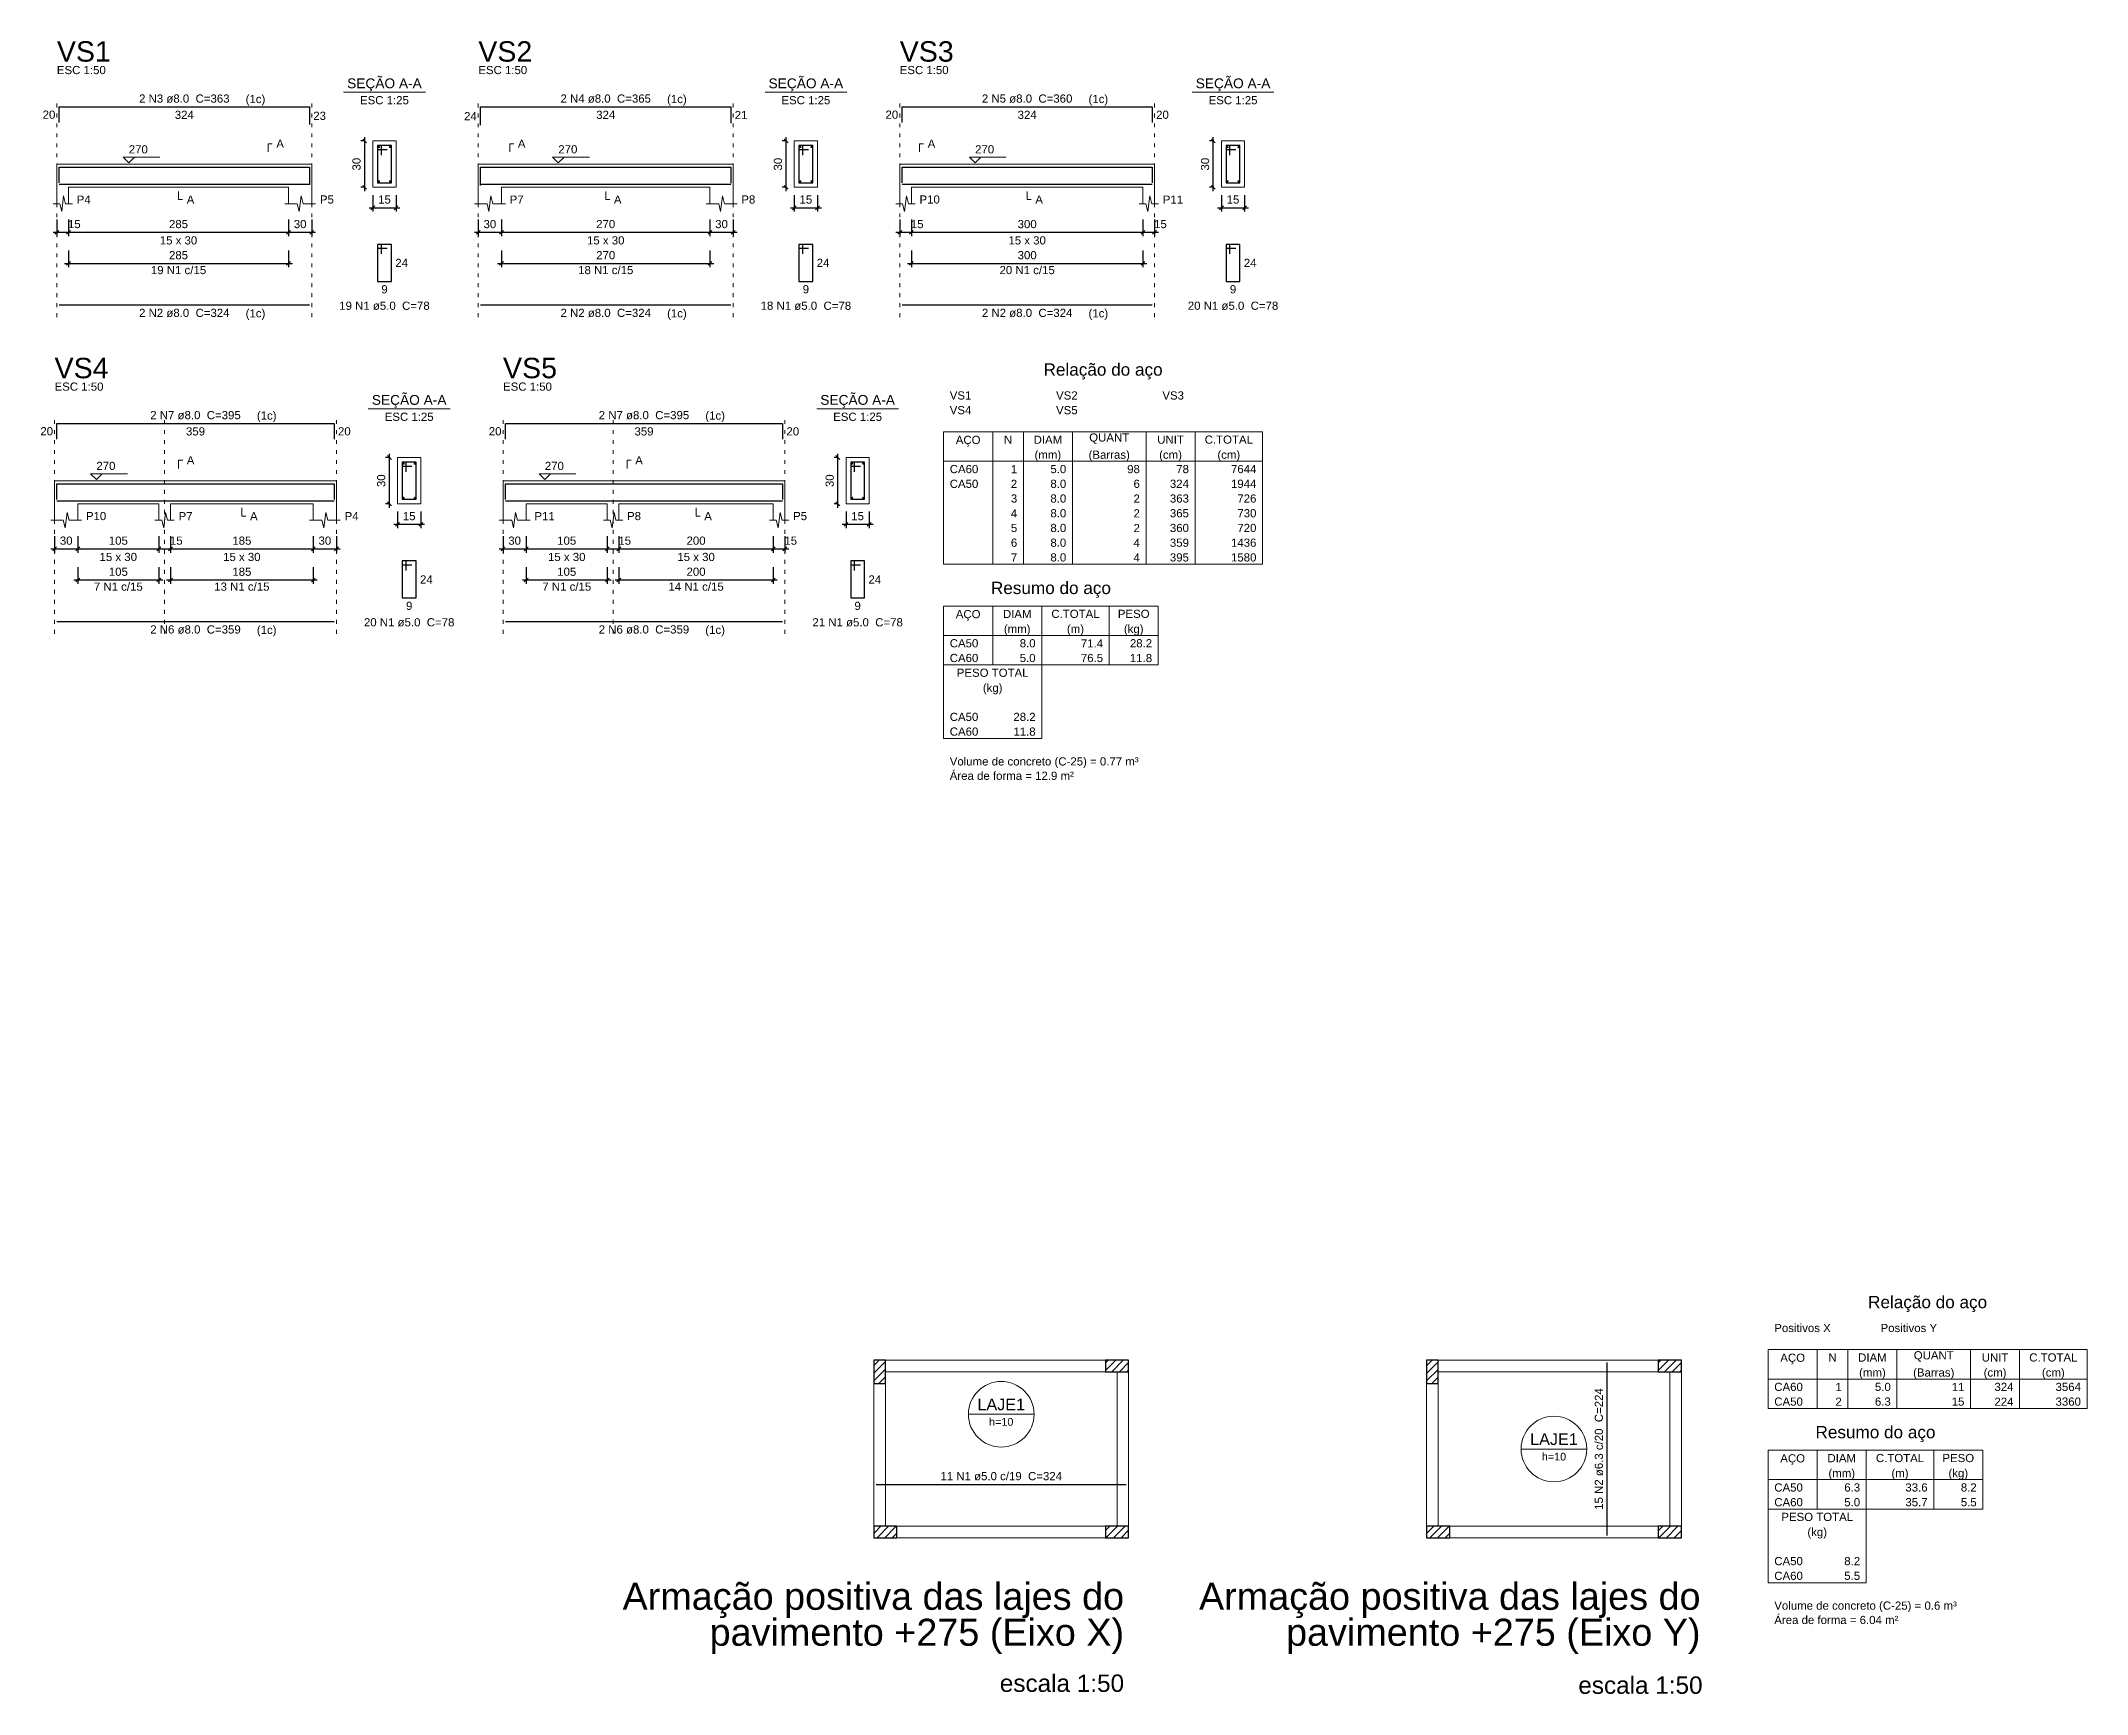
# Model space of a CAD drawing. Header units: millimetres. Extents: x 0 to 619, y -40 to 53.
# Drawn here: x 455.1 to 508, y -28.2 to 14.6 of the extents above; entities that cross this region are included whole.
import ezdxf

# ---------------------------------------------------------------- set-up
doc = ezdxf.new("R2010")
doc.units = ezdxf.units.MM
doc.linetypes.add('DOT2', pattern=[3.175, 0, -3.175])
for name, color, linetype, lineweight in [('DT-Armadura positiva', 2, 'Continuous', 30), ('DT-Barras na forma', 2, 'Continuous', 30), ('DT-Barras no corte', 5, 'Continuous', 5), ('DT-Barras rebatidas', 2, 'Continuous', 30), ('DT-Cotas', 9, 'Continuous', 5), ('DT-Forma', 5, 'Continuous', 5), ('DT-Pontilhado', 9, 'DOT2', 5), ('DT-Relação do aço', 9, 'Continuous', 5), ('DT-Textos', 7, 'Continuous', 5), ('DT-Título', 3, 'Continuous', 20), ('FO-Hachuras dos pilares', 9, 'Continuous', 5), ('FO-Pilares', 4, 'Continuous', 30), ('FO-Títulos', 1, 'Continuous', 20), ('FO-Vigas', 1, 'Continuous', 20)]:
    doc.layers.add(name, color=color, linetype=linetype, lineweight=lineweight)
doc.styles.add('Arial', font='arial.ttf')
doc.styles.get("Standard").update_dxf_attribs({"font": 'arial.ttf'})
doc.dimstyles.new('UM_25.000000', dxfattribs={"dimtxt": 0.18, "dimasz": 0.1, "dimexe": 0.1, "dimexo": 0.2, "dimgap": 0, "dimtad": 1, "dimtih": 1, "dimtoh": 1, "dimdec": 1, "dimlfac": 25, "dimzin": 0, "dimdsep": 46, "dimtxsty": 'Standard', "dimblk": 'CLOSED', "dimblk1": 'CLOSED', "dimblk2": 'CLOSED', "dimcen": 0.09, "dimdle": 0.1, "dimadec": 1, "dimazin": 2, "dimtfac": 1, "dimtdec": 4, "dimtofl": 0, "dimtmove": 0, "dimatfit": 3, "dimldrblk": 'CLOSED', "dimfxl": 1, "dimtolj": 1, "dimarcsym": 0})
doc.dimstyles.new('UM_50.000000', dxfattribs={"dimtxt": 0.18, "dimasz": 0.1, "dimexe": 0.1, "dimexo": 0.2, "dimgap": 0, "dimtad": 1, "dimtih": 1, "dimtoh": 1, "dimdec": 1, "dimlfac": 50, "dimzin": 0, "dimdsep": 46, "dimtxsty": 'Standard', "dimblk": 'CLOSED', "dimblk1": 'CLOSED', "dimblk2": 'CLOSED', "dimcen": 0.09, "dimdle": 0.1, "dimadec": 1, "dimazin": 2, "dimtfac": 1, "dimtdec": 4, "dimtofl": 0, "dimtmove": 0, "dimatfit": 3, "dimldrblk": 'CLOSED', "dimfxl": 1, "dimtolj": 1, "dimarcsym": 0})
pattern_1 = [(45, (-12.15421, 0), (-0.098782817, 0.098782817), [])]

msp = doc.modelspace()

# ---------------------------------------------------------------- texts
at = {"layer": 'DT-Armadura positiva', "color": 7, "insert": (495.5151, -21.8201), "char_height": 0.2118, "width": 5.59152, "attachment_point": 8, "rotation": 90.00021, "line_spacing_factor": 0.9, "style": 'Arial'}
msp.add_mtext('15 N2 ø6.3 c/20  C=224', dxfattribs=at)
at = {"layer": 'DT-Armadura positiva', "color": 7, "insert": (479.9252, -22.6342), "char_height": 0.2118, "width": 5.59152, "attachment_point": 8, "line_spacing_factor": 0.9, "style": 'Arial'}
msp.add_mtext('11 N1 ø5.0 c/19  C=324', dxfattribs=at)
at = {"layer": 'DT-Barras rebatidas', "color": 7, "char_height": 0.2118, "line_spacing_factor": 0.9, "style": 'Arial'}
for s, insert, width, attachment_point in [('2 N3 ø8.0  C=363', (458.767, 13.0405), 4.06656, 8), ('2 N4 ø8.0  C=365', (469.6817, 13.0405), 4.06656, 8), ('2 N5 ø8.0  C=360', (480.5965, 13.0405), 4.06656, 8), ('20', (455.4275, 12.626), 0.90832, 9), ('324', (458.7674, 12.8369), 1.16248, 2), ('23', (462.1074, 12.8113), 0.90832, 1), ('24', (466.3423, 12.5907), 0.90832, 9), ('324', (469.6822, 12.8369), 1.16248, 2), ('21', (473.0222, 12.8312), 0.90832, 1), ('20', (477.257, 12.626), 0.90832, 9), ('324', (480.5969, 12.8369), 1.16248, 2), ('20', (483.9369, 12.8378), 0.90832, 1), ('19 N1 c/15', (458.6174, 8.6018), 2.5416, 8), ('24', (464.2313, 9.0024), 0.90832, 1), ('18 N1 c/15', (469.6822, 8.6018), 2.5416, 8), ('24', (475.1461, 9.0024), 0.90832, 1), ('20 N1 c/15', (480.5969, 8.6018), 2.5416, 8), ('24', (486.2091, 9.0024), 0.90832, 1), ('9', (463.9512, 8.3192), 0.65416, 2), ('9', (474.866, 8.3192), 0.65416, 2), ('9', (485.929, 8.3192), 0.65416, 2), ('2 N2 ø8.0  C=324', (458.767, 7.4905), 4.06656, 8), ('19 N1 ø5.0  C=78', (463.951, 7.6755), 4.06656, 8), ('2 N2 ø8.0  C=324', (469.6817, 7.4905), 4.06656, 8), ('18 N1 ø5.0  C=78', (474.8657, 7.6755), 4.06656, 8), ('2 N2 ø8.0  C=324', (480.5965, 7.4905), 4.06656, 8), ('20 N1 ø5.0  C=78', (485.9295, 7.6755), 4.06656, 8), ('2 N7 ø8.0  C=395', (459.0571, 4.8423), 4.06656, 8), ('2 N7 ø8.0  C=395', (470.6719, 4.8423), 4.06656, 8), ('20', (455.3676, 4.4278), 0.90832, 9), ('359', (459.0575, 4.6387), 1.16248, 2), ('20', (462.7475, 4.6396), 0.90832, 1), ('20', (466.9824, 4.4278), 0.90832, 9), ('359', (470.6723, 4.6387), 1.16248, 2), ('20', (474.3623, 4.6396), 0.90832, 1), ('7 N1 c/15', (457.0575, 0.4036), 2.28744, 8), ('13 N1 c/15', (460.2575, 0.4036), 2.5416, 8), ('24', (464.8715, 0.8042), 0.90832, 1), ('7 N1 c/15', (468.6723, 0.4036), 2.28744, 8), ('14 N1 c/15', (472.0223, 0.4036), 2.5416, 8), ('24', (476.4862, 0.8042), 0.90832, 1), ('9', (464.5914, 0.121), 0.65416, 2), ('9', (476.2061, 0.121), 0.65416, 2), ('2 N6 ø8.0  C=359', (459.0571, -0.7077), 4.06656, 8), ('20 N1 ø5.0  C=78', (464.5911, -0.5227), 4.06656, 8), ('2 N6 ø8.0  C=359', (470.6719, -0.7077), 4.06656, 8), ('21 N1 ø5.0  C=78', (476.2059, -0.5227), 4.06656, 8)]:
    msp.add_mtext(s, dxfattribs=dict(at, insert=insert, width=width, attachment_point=attachment_point))
at = {"layer": 'DT-Relação do aço', "color": 7, "line_spacing_factor": 0.9, "style": 'Arial'}
for s, insert, char_height, width, attachment_point in [('Relação do aço', (482.563, 5.8775), 0.3177, 5.33736, 8), ('VS1', (478.5918, 5.3543), 0.2118, 0.76248, 7), ('VS2', (481.3452, 5.3543), 0.2118, 0.76248, 7), ('VS3', (484.0986, 5.3543), 0.2118, 0.76248, 7), ('VS4', (478.5918, 4.9731), 0.2118, 0.76248, 7), ('VS5', (481.3452, 4.9731), 0.2118, 0.76248, 7), ('AÇO', (479.0683, 4.1407), 0.2118, 0.76248, 8), ('N', (480.1009, 4.2106), 0.2118, 0.25416, 8), ('DIAM', (481.1334, 4.2106), 0.2118, 1.01664, 8), ('QUANT', (482.7219, 4.2106), 0.2118, 1.2708, 8), ('UNIT', (484.3104, 4.2106), 0.2118, 1.01664, 8), ('C.TOTAL', (485.8195, 4.2106), 0.2118, 1.77912, 8), ('(mm)', (481.1334, 3.7595), 0.2118, 1.01664, 8), ('(Barras)', (482.7219, 3.7595), 0.2118, 2.03328, 8), ('(cm)', (484.3104, 3.7595), 0.2118, 1.01664, 8), ('(cm)', (485.8195, 3.7595), 0.2118, 1.01664, 8), ('CA60', (478.5918, 3.4481), 0.2118, 1.01664, 7), ('CA50', (478.5918, 3.0669), 0.2118, 1.01664, 7), ('2', (480.3391, 3.0669), 0.2118, 0.25416, 9), ('1', (480.3391, 3.4481), 0.2118, 0.25416, 9), ('5.0', (481.6099, 3.4481), 0.2118, 0.76248, 9), ('8.0', (481.6099, 3.0669), 0.2118, 0.76248, 9), ('98', (483.5161, 3.4481), 0.2118, 0.50832, 9), ('6', (483.5161, 3.0669), 0.2118, 0.25416, 9), ('324', (484.7869, 3.0669), 0.2118, 0.76248, 9), ('78', (484.7869, 3.4481), 0.2118, 0.50832, 9), ('7644', (486.5343, 3.4481), 0.2118, 1.01664, 9), ('1944', (486.5343, 3.0669), 0.2118, 1.01664, 9), ('3', (480.3391, 2.6857), 0.2118, 0.25416, 9), ('8.0', (481.6099, 2.6857), 0.2118, 0.76248, 9), ('2', (483.5161, 2.6857), 0.2118, 0.25416, 9), ('363', (484.7869, 2.6857), 0.2118, 0.76248, 9), ('726', (486.5343, 2.6857), 0.2118, 0.76248, 9), ('4', (480.3391, 2.3044), 0.2118, 0.25416, 9), ('5', (480.3391, 1.9232), 0.2118, 0.25416, 9), ('8.0', (481.6099, 2.3044), 0.2118, 0.76248, 9), ('8.0', (481.6099, 1.9232), 0.2118, 0.76248, 9), ('2', (483.5161, 2.3044), 0.2118, 0.25416, 9), ('2', (483.5161, 1.9232), 0.2118, 0.25416, 9), ('365', (484.7869, 2.3044), 0.2118, 0.76248, 9), ('360', (484.7869, 1.9232), 0.2118, 0.76248, 9), ('730', (486.5343, 2.3044), 0.2118, 0.76248, 9), ('720', (486.5343, 1.9232), 0.2118, 0.76248, 9), ('6', (480.3391, 1.5419), 0.2118, 0.25416, 9), ('8.0', (481.6099, 1.5419), 0.2118, 0.76248, 9), ('4', (483.5161, 1.5419), 0.2118, 0.25416, 9), ('359', (484.7869, 1.5419), 0.2118, 0.76248, 9), ('1436', (486.5343, 1.5419), 0.2118, 1.01664, 9), ('7', (480.3391, 1.1607), 0.2118, 0.25416, 9), ('8.0', (481.6099, 1.1607), 0.2118, 0.76248, 9), ('4', (483.5161, 1.1607), 0.2118, 0.25416, 9), ('395', (484.7869, 1.1607), 0.2118, 0.76248, 9), ('1580', (486.5343, 1.1607), 0.2118, 1.01664, 9), ('Resumo do aço', (481.2128, 0.2224), 0.3177, 4.95612, 8), ('AÇO', (479.0683, -0.3706), 0.2118, 0.76248, 8), ('DIAM', (480.3391, -0.3007), 0.2118, 1.01664, 8), ('(mm)', (480.3391, -0.7518), 0.2118, 1.01664, 8), ('C.TOTAL', (481.8482, -0.3007), 0.2118, 1.77912, 8), ('(m)', (481.8482, -0.7518), 0.2118, 0.76248, 8), ('PESO', (483.3573, -0.3007), 0.2118, 1.01664, 8), ('(kg)', (483.3573, -0.7518), 0.2118, 1.01664, 8), ('CA50', (478.5918, -1.0632), 0.2118, 1.01664, 7), ('8.0', (480.8157, -1.0632), 0.2118, 0.76248, 9), ('71.4', (482.563, -1.0632), 0.2118, 1.01664, 9), ('28.2', (483.8338, -1.0632), 0.2118, 1.01664, 9), ('CA60', (478.5918, -1.4444), 0.2118, 1.01664, 7), ('5.0', (480.8157, -1.4444), 0.2118, 0.76248, 9), ('76.5', (482.563, -1.4444), 0.2118, 1.01664, 9), ('11.8', (483.8338, -1.4444), 0.2118, 1.01664, 9), ('PESO TOTAL', (479.7037, -1.8257), 0.2118, 2.5416, 8), ('(kg)', (479.7037, -2.2768), 0.2118, 1.01664, 8), ('CA50', (478.5918, -2.9694), 0.2118, 1.01664, 7), ('CA60', (478.5918, -3.3506), 0.2118, 1.01664, 7), ('28.2', (480.8157, -2.9694), 0.2118, 1.01664, 9), ('11.8', (480.8157, -3.3506), 0.2118, 1.01664, 9), ('Área de forma = 12.9 m²', (478.5918, -4.4944), 0.2118, 5.84568, 7), ('Volume de concreto (C-25) = 0.77 m³', (478.5918, -4.183), 0.2118, 8.8956, 7), ('Relação do aço', (503.9183, -18.2718), 0.3177, 5.33736, 8), ('Positivos X', (499.9471, -18.795), 0.2118, 2.79576, 7), ('Positivos Y', (502.7005, -18.795), 0.2118, 2.79576, 7), ('AÇO', (500.4236, -19.6273), 0.2118, 0.76248, 8), ('N', (501.4561, -19.5574), 0.2118, 0.25416, 8), ('DIAM', (502.4887, -19.5574), 0.2118, 1.01664, 8), ('QUANT', (504.0772, -19.5574), 0.2118, 1.2708, 8), ('UNIT', (505.6657, -19.5574), 0.2118, 1.01664, 8), ('C.TOTAL', (507.1747, -19.5574), 0.2118, 1.77912, 8), ('CA60', (499.9471, -20.3199), 0.2118, 1.01664, 7), ('1', (501.6944, -20.3199), 0.2118, 0.25416, 9), ('(mm)', (502.4887, -20.0086), 0.2118, 1.01664, 8), ('5.0', (502.9652, -20.3199), 0.2118, 0.76248, 9), ('(Barras)', (504.0772, -20.0086), 0.2118, 2.03328, 8), ('11', (504.8714, -20.3199), 0.2118, 0.50832, 9), ('(cm)', (505.6657, -20.0086), 0.2118, 1.01664, 8), ('324', (506.1422, -20.3199), 0.2118, 0.76248, 9), ('(cm)', (507.1747, -20.0086), 0.2118, 1.01664, 8), ('3564', (507.8896, -20.3199), 0.2118, 1.01664, 9), ('CA50', (499.9471, -20.7012), 0.2118, 1.01664, 7), ('2', (501.6944, -20.7012), 0.2118, 0.25416, 9), ('6.3', (502.9652, -20.7012), 0.2118, 0.76248, 9), ('15', (504.8714, -20.7012), 0.2118, 0.50832, 9), ('224', (506.1422, -20.7012), 0.2118, 0.76248, 9), ('3360', (507.8896, -20.7012), 0.2118, 1.01664, 9), ('Resumo do aço', (502.5681, -21.6394), 0.3177, 4.95612, 8), ('AÇO', (500.4236, -22.2325), 0.2118, 0.76248, 8), ('DIAM', (501.6944, -22.1626), 0.2118, 1.01664, 8), ('C.TOTAL', (503.2035, -22.1626), 0.2118, 1.77912, 8), ('PESO', (504.7126, -22.1626), 0.2118, 1.01664, 8), ('CA50', (499.9471, -22.9251), 0.2118, 1.01664, 7), ('(mm)', (501.6944, -22.6137), 0.2118, 1.01664, 8), ('6.3', (502.171, -22.9251), 0.2118, 0.76248, 9), ('(m)', (503.2035, -22.6137), 0.2118, 0.76248, 8), ('33.6', (503.9183, -22.9251), 0.2118, 1.01664, 9), ('(kg)', (504.7126, -22.6137), 0.2118, 1.01664, 8), ('8.2', (505.1891, -22.9251), 0.2118, 0.76248, 9), ('CA60', (499.9471, -23.3063), 0.2118, 1.01664, 7), ('5.0', (502.171, -23.3063), 0.2118, 0.76248, 9), ('35.7', (503.9183, -23.3063), 0.2118, 1.01664, 9), ('5.5', (505.1891, -23.3063), 0.2118, 0.76248, 9), ('PESO TOTAL', (501.059, -23.6875), 0.2118, 2.5416, 8), ('(kg)', (501.059, -24.1387), 0.2118, 1.01664, 8), ('CA50', (499.9471, -24.8313), 0.2118, 1.01664, 7), ('8.2', (502.171, -24.8313), 0.2118, 0.76248, 9), ('CA60', (499.9471, -25.2125), 0.2118, 1.01664, 7), ('5.5', (502.171, -25.2125), 0.2118, 0.76248, 9), ('Volume de concreto (C-25) = 0.6 m³', (499.9471, -26.0449), 0.2118, 8.64144, 7), ('Área de forma = 6.04 m²', (499.9471, -26.3562), 0.2118, 5.84568, 7)]:
    msp.add_mtext(s, dxfattribs=dict(at, insert=insert, char_height=char_height, width=width, attachment_point=attachment_point))
at = {"layer": 'DT-Textos', "line_spacing_factor": 0.798, "style": 'Arial'}
for s, insert, char_height, width, attachment_point in [('ESC 1:50', (455.467, 13.7815), 0.2118, 2.03328, 7), ('ESC 1:50', (466.3817, 13.7815), 0.2118, 2.03328, 7), ('ESC 1:50', (477.2965, 13.7815), 0.2118, 2.03328, 7), ('(1c)', (460.356, 12.9706), 0.2118, 1.01664, 7), ('SEÇÃO A-A', (463.951, 13.3406), 0.25416, 2.744928, 8), ('(1c)', (471.2707, 12.9706), 0.2118, 1.01664, 7), ('SEÇÃO A-A', (474.8657, 13.3406), 0.25416, 2.744928, 8), ('(1c)', (482.1855, 12.9706), 0.2118, 1.01664, 7), ('SEÇÃO A-A', (485.9295, 13.3406), 0.25416, 2.744928, 8), ('ESC 1:25', (463.951, 13.0005), 0.2118, 2.03328, 8), ('ESC 1:25', (474.8657, 13.0005), 0.2118, 2.03328, 8), ('ESC 1:25', (485.9295, 13.0005), 0.2118, 2.03328, 8), ('270', (457.329, 11.7285), 0.2118, 0.76248, 7), ('A', (461.15, 11.8765), 0.2118, 0.25416, 7), ('A', (467.4057, 11.8765), 0.2118, 0.25416, 7), ('270', (468.4537, 11.7285), 0.2118, 0.76248, 7), ('A', (478.0205, 11.8765), 0.2118, 0.25416, 7), ('270', (479.2485, 11.7285), 0.2118, 0.76248, 7), ('P4', (455.979, 10.4295), 0.2118, 0.50832, 7), ('A', (458.829, 10.4295), 0.2118, 0.25416, 7), ('P5', (462.279, 10.4295), 0.2118, 0.50832, 7), ('P7', (467.1937, 10.4295), 0.2118, 0.50832, 7), ('A', (469.8937, 10.4295), 0.2118, 0.25416, 7), ('P8', (473.1937, 10.4295), 0.2118, 0.50832, 7), ('P10', (477.8085, 10.4295), 0.2118, 0.76248, 7), ('A', (480.8085, 10.4295), 0.2118, 0.25416, 7), ('P11', (484.1085, 10.4295), 0.2118, 0.76248, 7), ('15 x 30', (458.617, 9.3705), 0.2118, 1.77912, 8), ('15 x 30', (469.6817, 9.3705), 0.2118, 1.77912, 8), ('15 x 30', (480.5965, 9.3705), 0.2118, 1.77912, 8), ('(1c)', (460.356, 7.4206), 0.2118, 1.01664, 7), ('(1c)', (471.2707, 7.4206), 0.2118, 1.01664, 7), ('(1c)', (482.1855, 7.4206), 0.2118, 1.01664, 7), ('ESC 1:50', (455.4071, 5.5833), 0.2118, 2.03328, 7), ('SEÇÃO A-A', (464.5911, 5.1424), 0.25416, 2.744928, 8), ('ESC 1:50', (467.0219, 5.5833), 0.2118, 2.03328, 7), ('SEÇÃO A-A', (476.2059, 5.1424), 0.25416, 2.744928, 8), ('(1c)', (460.6461, 4.7724), 0.2118, 1.01664, 7), ('ESC 1:25', (464.5911, 4.8023), 0.2118, 2.03328, 8), ('(1c)', (472.2609, 4.7724), 0.2118, 1.01664, 7), ('ESC 1:25', (476.2059, 4.8023), 0.2118, 2.03328, 8), ('270', (456.4891, 3.5303), 0.2118, 0.76248, 7), ('A', (458.8311, 3.6783), 0.2118, 0.25416, 7), ('270', (468.1039, 3.5303), 0.2118, 0.76248, 7), ('A', (470.4459, 3.6783), 0.2118, 0.25416, 7), ('P10', (456.2191, 2.2313), 0.2118, 0.76248, 7), ('P7', (458.6191, 2.2313), 0.2118, 0.50832, 7), ('A', (460.4691, 2.2313), 0.2118, 0.25416, 7), ('P4', (462.9191, 2.2313), 0.2118, 0.50832, 7), ('P11', (467.8339, 2.2313), 0.2118, 0.76248, 7), ('P8', (470.2339, 2.2313), 0.2118, 0.50832, 7), ('A', (472.2339, 2.2313), 0.2118, 0.25416, 7), ('P5', (474.5339, 2.2313), 0.2118, 0.50832, 7), ('15 x 30', (457.0571, 1.1723), 0.2118, 1.77912, 8), ('15 x 30', (460.2571, 1.1723), 0.2118, 1.77912, 8), ('15 x 30', (468.6719, 1.1723), 0.2118, 1.77912, 8), ('15 x 30', (472.0219, 1.1723), 0.2118, 1.77912, 8), ('(1c)', (460.6461, -0.7776), 0.2118, 1.01664, 7), ('(1c)', (472.2609, -0.7776), 0.2118, 1.01664, 7), ('LAJE1', (479.9252, -20.8201), 0.3, 1.8, 8), ('h=10', (479.9252, -21.2201), 0.2, 0.96, 8), ('LAJE1', (494.241, -21.7201), 0.3, 1.8, 8), ('h=10', (494.241, -22.1201), 0.2, 0.96, 8)]:
    msp.add_mtext(s, dxfattribs=dict(at, insert=insert, char_height=char_height, width=width, attachment_point=attachment_point))
at = {"layer": 'DT-Título', "char_height": 0.5295, "width": 1.9062, "attachment_point": 7, "line_spacing_factor": 0.798, "style": 'Arial'}
for s, insert in [('VS1', (455.467, 14.0993)), ('VS2', (466.3817, 14.0993)), ('VS3', (477.2965, 14.0993)), ('VS4', (455.4071, 5.9012)), ('VS5', (467.0219, 5.9012))]:
    msp.add_mtext(s, dxfattribs=dict(at, insert=insert))
at = {"layer": 'FO-Títulos', "char_height": 0.7, "width": 17.64, "attachment_point": 9, "line_spacing_factor": 0.798, "style": 'Arial'}
for s, insert in [('Armação positiva das lajes do pavimento +275 (Eixo X)', (483.1068, -27.1267)), ('Armação positiva das lajes do pavimento +275 (Eixo Y)', (498.0368, -27.1267))]:
    msp.add_mtext(s, dxfattribs=dict(at, insert=insert))
at = {"layer": 'FO-Vigas', "char_height": 0.450508, "width": 5.946709, "attachment_point": 9, "line_spacing_factor": 0.798, "style": 'Arial'}
for insert in [(483.1068, -28.1168), (498.0901, -28.1664)]:
    msp.add_mtext('escala 1:50', dxfattribs=dict(at, insert=insert))

# ---------------------------------------------------------------- blocks, each defined once
blk = doc.blocks.new('_OBLIQUE')
at = {"color": 0, "linetype": 'ByBlock', "lineweight": -2}
blk.add_line((-0.5, -0.5), (0.5, 0.5), dxfattribs=at)
blk = doc.blocks.new('*D394')
at = {"layer": 'Defpoints', "color": 0, "transparency": 16777216}
for p in [(455.467, 10.218), (455.767, 10.218), (455.767, 9.688)]:
    blk.add_point(p, dxfattribs=at)
at = {"layer": 'DT-Cotas', "color": 0, "lineweight": -2, "transparency": 16777216}
for p, q in [((455.367, 9.688), (455.867, 9.688)), ((455.467, 10.018), (455.467, 9.588)), ((455.767, 10.018), (455.767, 9.588))]:
    blk.add_line(p, q, dxfattribs=at)
at = {"layer": 'DT-Cotas', "color": 0, "lineweight": -2, "transparency": 16777216, "xscale": 0.1, "yscale": 0.1, "zscale": 0.1, "rotation": 180}
blk.add_blockref('_OBLIQUE', (455.467, 9.688), dxfattribs=at)
at = {"layer": 'DT-Cotas', "color": 0, "lineweight": -2, "transparency": 16777216, "xscale": 0.1, "yscale": 0.1, "zscale": 0.1}
blk.add_blockref('_OBLIQUE', (455.767, 9.688), dxfattribs=at)
at = {"layer": 'DT-Cotas', "transparency": 16777216, "insert": (455.918, 9.9), "char_height": 0.2118, "attachment_point": 5, "rotation": 0.0057, "style": 'Arial'}
blk.add_mtext('\\A1;15', dxfattribs=at)
blk = doc.blocks.new('*D395')
at = {"layer": 'Defpoints', "color": 0, "transparency": 16777216}
for p in [(455.767, 10.218), (461.467, 10.218), (461.467, 9.688)]:
    blk.add_point(p, dxfattribs=at)
at = {"layer": 'DT-Cotas', "color": 0, "lineweight": -2, "transparency": 16777216}
for p, q in [((455.667, 9.688), (461.567, 9.688)), ((455.767, 10.018), (455.767, 9.588)), ((461.467, 10.018), (461.467, 9.588))]:
    blk.add_line(p, q, dxfattribs=at)
at = {"layer": 'DT-Cotas', "color": 0, "lineweight": -2, "transparency": 16777216, "xscale": 0.1, "yscale": 0.1, "zscale": 0.1, "rotation": 180}
blk.add_blockref('_OBLIQUE', (455.767, 9.688), dxfattribs=at)
at = {"layer": 'DT-Cotas', "color": 0, "lineweight": -2, "transparency": 16777216, "xscale": 0.1, "yscale": 0.1, "zscale": 0.1}
blk.add_blockref('_OBLIQUE', (461.467, 9.688), dxfattribs=at)
at = {"layer": 'DT-Cotas', "transparency": 16777216, "insert": (458.617, 9.9), "char_height": 0.2118, "attachment_point": 5, "rotation": 0.0057, "style": 'Arial'}
blk.add_mtext('\\A1;285', dxfattribs=at)
blk = doc.blocks.new('*D396')
at = {"layer": 'Defpoints', "color": 0, "transparency": 16777216}
for p in [(461.467, 10.218), (462.067, 10.218), (462.067, 9.688)]:
    blk.add_point(p, dxfattribs=at)
at = {"layer": 'DT-Cotas', "color": 0, "lineweight": -2, "transparency": 16777216}
for p, q in [((461.367, 9.688), (462.167, 9.688)), ((461.467, 10.018), (461.467, 9.588)), ((462.067, 10.018), (462.067, 9.588))]:
    blk.add_line(p, q, dxfattribs=at)
at = {"layer": 'DT-Cotas', "color": 0, "lineweight": -2, "transparency": 16777216, "xscale": 0.1, "yscale": 0.1, "zscale": 0.1, "rotation": 180}
blk.add_blockref('_OBLIQUE', (461.467, 9.688), dxfattribs=at)
at = {"layer": 'DT-Cotas', "color": 0, "lineweight": -2, "transparency": 16777216, "xscale": 0.1, "yscale": 0.1, "zscale": 0.1}
blk.add_blockref('_OBLIQUE', (462.067, 9.688), dxfattribs=at)
at = {"layer": 'DT-Cotas', "transparency": 16777216, "insert": (461.767, 9.9), "char_height": 0.2118, "attachment_point": 5, "rotation": 0.0057, "style": 'Arial'}
blk.add_mtext('\\A1;30', dxfattribs=at)
blk = doc.blocks.new('*D397')
at = {"layer": 'Defpoints', "color": 0, "transparency": 16777216}
for p in [(463.439, 12.053), (463.651, 12.053), (463.651, 10.853)]:
    blk.add_point(p, dxfattribs=at)
at = {"layer": 'DT-Cotas', "color": 0, "lineweight": -2, "transparency": 16777216}
for p, q in [((463.451, 12.053), (463.339, 12.053)), ((463.439, 10.753), (463.439, 12.153)), ((463.451, 10.853), (463.339, 10.853))]:
    blk.add_line(p, q, dxfattribs=at)
at = {"layer": 'DT-Cotas', "color": 0, "lineweight": -2, "transparency": 16777216, "xscale": 0.1, "yscale": 0.1, "zscale": 0.1}
for p, rotation in [((463.439, 12.053), 90), ((463.439, 10.853), 270)]:
    blk.add_blockref('_OBLIQUE', p, dxfattribs=dict(at, rotation=rotation))
at = {"layer": 'DT-Cotas', "transparency": 16777216, "insert": (463.228, 11.453), "char_height": 0.2118, "attachment_point": 5, "rotation": 90, "style": 'Arial'}
blk.add_mtext('\\A1;30', dxfattribs=at)
blk = doc.blocks.new('*D398')
at = {"layer": 'Defpoints', "color": 0, "transparency": 16777216}
for p in [(463.651, 10.853), (464.251, 10.853), (464.251, 10.324)]:
    blk.add_point(p, dxfattribs=at)
at = {"layer": 'DT-Cotas', "color": 0, "lineweight": -2, "transparency": 16777216}
for p, q in [((463.651, 10.653), (463.651, 10.224)), ((464.251, 10.653), (464.251, 10.224)), ((463.551, 10.324), (464.351, 10.324))]:
    blk.add_line(p, q, dxfattribs=at)
at = {"layer": 'DT-Cotas', "color": 0, "lineweight": -2, "transparency": 16777216, "xscale": 0.1, "yscale": 0.1, "zscale": 0.1, "rotation": 180}
blk.add_blockref('_OBLIQUE', (463.651, 10.324), dxfattribs=at)
at = {"layer": 'DT-Cotas', "color": 0, "lineweight": -2, "transparency": 16777216, "xscale": 0.1, "yscale": 0.1, "zscale": 0.1}
blk.add_blockref('_OBLIQUE', (464.251, 10.324), dxfattribs=at)
at = {"layer": 'DT-Cotas', "transparency": 16777216, "insert": (463.951, 10.535), "char_height": 0.2118, "attachment_point": 5, "rotation": 0.0057, "style": 'Arial'}
blk.add_mtext('\\A1;15', dxfattribs=at)
blk = doc.blocks.new('*D399')
at = {"layer": 'Defpoints', "color": 0, "transparency": 16777216}
for p in [(455.767, 9.413), (461.467, 9.413), (461.467, 8.883)]:
    blk.add_point(p, dxfattribs=at)
at = {"layer": 'DT-Cotas', "color": 0, "lineweight": -2, "transparency": 16777216}
for p, q in [((455.767, 9.213), (455.767, 8.783)), ((461.467, 9.213), (461.467, 8.783)), ((455.667, 8.883), (461.567, 8.883))]:
    blk.add_line(p, q, dxfattribs=at)
at = {"layer": 'DT-Cotas', "color": 0, "lineweight": -2, "transparency": 16777216, "xscale": 0.1, "yscale": 0.1, "zscale": 0.1, "rotation": 180}
blk.add_blockref('_OBLIQUE', (455.767, 8.883), dxfattribs=at)
at = {"layer": 'DT-Cotas', "color": 0, "lineweight": -2, "transparency": 16777216, "xscale": 0.1, "yscale": 0.1, "zscale": 0.1}
blk.add_blockref('_OBLIQUE', (461.467, 8.883), dxfattribs=at)
at = {"layer": 'DT-Cotas', "transparency": 16777216, "insert": (458.617, 9.095), "char_height": 0.2118, "attachment_point": 5, "rotation": 0.0057, "style": 'Arial'}
blk.add_mtext('\\A1;285', dxfattribs=at)
blk = doc.blocks.new('*D400')
at = {"layer": 'Defpoints', "color": 0, "transparency": 16777216}
for p in [(466.382, 10.218), (466.982, 10.218), (466.982, 9.688)]:
    blk.add_point(p, dxfattribs=at)
at = {"layer": 'DT-Cotas', "color": 0, "lineweight": -2, "transparency": 16777216}
for p, q in [((466.282, 9.688), (467.082, 9.688)), ((466.382, 10.018), (466.382, 9.588)), ((466.982, 10.018), (466.982, 9.588))]:
    blk.add_line(p, q, dxfattribs=at)
at = {"layer": 'DT-Cotas', "color": 0, "lineweight": -2, "transparency": 16777216, "xscale": 0.1, "yscale": 0.1, "zscale": 0.1, "rotation": 180}
blk.add_blockref('_OBLIQUE', (466.382, 9.688), dxfattribs=at)
at = {"layer": 'DT-Cotas', "color": 0, "lineweight": -2, "transparency": 16777216, "xscale": 0.1, "yscale": 0.1, "zscale": 0.1}
blk.add_blockref('_OBLIQUE', (466.982, 9.688), dxfattribs=at)
at = {"layer": 'DT-Cotas', "transparency": 16777216, "insert": (466.682, 9.9), "char_height": 0.2118, "attachment_point": 5, "rotation": 0.0057, "style": 'Arial'}
blk.add_mtext('\\A1;30', dxfattribs=at)
blk = doc.blocks.new('*D401')
at = {"layer": 'Defpoints', "color": 0, "transparency": 16777216}
for p in [(466.982, 10.218), (472.382, 10.218), (472.382, 9.688)]:
    blk.add_point(p, dxfattribs=at)
at = {"layer": 'DT-Cotas', "color": 0, "lineweight": -2, "transparency": 16777216}
for p, q in [((466.882, 9.688), (472.482, 9.688)), ((466.982, 10.018), (466.982, 9.588)), ((472.382, 10.018), (472.382, 9.588))]:
    blk.add_line(p, q, dxfattribs=at)
at = {"layer": 'DT-Cotas', "color": 0, "lineweight": -2, "transparency": 16777216, "xscale": 0.1, "yscale": 0.1, "zscale": 0.1, "rotation": 180}
blk.add_blockref('_OBLIQUE', (466.982, 9.688), dxfattribs=at)
at = {"layer": 'DT-Cotas', "color": 0, "lineweight": -2, "transparency": 16777216, "xscale": 0.1, "yscale": 0.1, "zscale": 0.1}
blk.add_blockref('_OBLIQUE', (472.382, 9.688), dxfattribs=at)
at = {"layer": 'DT-Cotas', "transparency": 16777216, "insert": (469.682, 9.9), "char_height": 0.2118, "attachment_point": 5, "rotation": 0.0057, "style": 'Arial'}
blk.add_mtext('\\A1;270', dxfattribs=at)
blk = doc.blocks.new('*D366')
at = {"layer": 'Defpoints', "color": 0, "transparency": 16777216}
for p in [(472.382, 10.218), (472.982, 10.218), (472.982, 9.688)]:
    blk.add_point(p, dxfattribs=at)
at = {"layer": 'DT-Cotas', "color": 0, "lineweight": -2, "transparency": 16777216}
for p, q in [((472.282, 9.688), (473.082, 9.688)), ((472.382, 10.018), (472.382, 9.588)), ((472.982, 10.018), (472.982, 9.588))]:
    blk.add_line(p, q, dxfattribs=at)
at = {"layer": 'DT-Cotas', "color": 0, "lineweight": -2, "transparency": 16777216, "xscale": 0.1, "yscale": 0.1, "zscale": 0.1, "rotation": 180}
blk.add_blockref('_OBLIQUE', (472.382, 9.688), dxfattribs=at)
at = {"layer": 'DT-Cotas', "color": 0, "lineweight": -2, "transparency": 16777216, "xscale": 0.1, "yscale": 0.1, "zscale": 0.1}
blk.add_blockref('_OBLIQUE', (472.982, 9.688), dxfattribs=at)
at = {"layer": 'DT-Cotas', "transparency": 16777216, "insert": (472.682, 9.9), "char_height": 0.2118, "attachment_point": 5, "rotation": 0.0057, "style": 'Arial'}
blk.add_mtext('\\A1;30', dxfattribs=at)
blk = doc.blocks.new('*D367')
at = {"layer": 'Defpoints', "color": 0, "transparency": 16777216}
for p in [(474.354, 12.053), (474.566, 12.053), (474.566, 10.853)]:
    blk.add_point(p, dxfattribs=at)
at = {"layer": 'DT-Cotas', "color": 0, "lineweight": -2, "transparency": 16777216}
for p, q in [((474.366, 12.053), (474.254, 12.053)), ((474.354, 10.753), (474.354, 12.153)), ((474.366, 10.853), (474.254, 10.853))]:
    blk.add_line(p, q, dxfattribs=at)
at = {"layer": 'DT-Cotas', "color": 0, "lineweight": -2, "transparency": 16777216, "xscale": 0.1, "yscale": 0.1, "zscale": 0.1}
for p, rotation in [((474.354, 12.053), 90), ((474.354, 10.853), 270)]:
    blk.add_blockref('_OBLIQUE', p, dxfattribs=dict(at, rotation=rotation))
at = {"layer": 'DT-Cotas', "transparency": 16777216, "insert": (474.142, 11.453), "char_height": 0.2118, "attachment_point": 5, "rotation": 90, "style": 'Arial'}
blk.add_mtext('\\A1;30', dxfattribs=at)
blk = doc.blocks.new('*D368')
at = {"layer": 'Defpoints', "color": 0, "transparency": 16777216}
for p in [(474.566, 10.853), (475.166, 10.853), (475.166, 10.324)]:
    blk.add_point(p, dxfattribs=at)
at = {"layer": 'DT-Cotas', "color": 0, "lineweight": -2, "transparency": 16777216}
for p, q in [((474.566, 10.653), (474.566, 10.224)), ((475.166, 10.653), (475.166, 10.224)), ((474.466, 10.324), (475.266, 10.324))]:
    blk.add_line(p, q, dxfattribs=at)
at = {"layer": 'DT-Cotas', "color": 0, "lineweight": -2, "transparency": 16777216, "xscale": 0.1, "yscale": 0.1, "zscale": 0.1, "rotation": 180}
blk.add_blockref('_OBLIQUE', (474.566, 10.324), dxfattribs=at)
at = {"layer": 'DT-Cotas', "color": 0, "lineweight": -2, "transparency": 16777216, "xscale": 0.1, "yscale": 0.1, "zscale": 0.1}
blk.add_blockref('_OBLIQUE', (475.166, 10.324), dxfattribs=at)
at = {"layer": 'DT-Cotas', "transparency": 16777216, "insert": (474.866, 10.535), "char_height": 0.2118, "attachment_point": 5, "rotation": 0.0057, "style": 'Arial'}
blk.add_mtext('\\A1;15', dxfattribs=at)
blk = doc.blocks.new('*D369')
at = {"layer": 'Defpoints', "color": 0, "transparency": 16777216}
for p in [(466.982, 9.413), (472.382, 9.413), (472.382, 8.883)]:
    blk.add_point(p, dxfattribs=at)
at = {"layer": 'DT-Cotas', "color": 0, "lineweight": -2, "transparency": 16777216}
for p, q in [((466.982, 9.213), (466.982, 8.783)), ((472.382, 9.213), (472.382, 8.783)), ((466.882, 8.883), (472.482, 8.883))]:
    blk.add_line(p, q, dxfattribs=at)
at = {"layer": 'DT-Cotas', "color": 0, "lineweight": -2, "transparency": 16777216, "xscale": 0.1, "yscale": 0.1, "zscale": 0.1, "rotation": 180}
blk.add_blockref('_OBLIQUE', (466.982, 8.883), dxfattribs=at)
at = {"layer": 'DT-Cotas', "color": 0, "lineweight": -2, "transparency": 16777216, "xscale": 0.1, "yscale": 0.1, "zscale": 0.1}
blk.add_blockref('_OBLIQUE', (472.382, 8.883), dxfattribs=at)
at = {"layer": 'DT-Cotas', "transparency": 16777216, "insert": (469.682, 9.095), "char_height": 0.2118, "attachment_point": 5, "rotation": 0.0057, "style": 'Arial'}
blk.add_mtext('\\A1;270', dxfattribs=at)
blk = doc.blocks.new('*D370')
at = {"layer": 'Defpoints', "color": 0, "transparency": 16777216}
for p in [(477.297, 10.218), (477.597, 10.218), (477.597, 9.688)]:
    blk.add_point(p, dxfattribs=at)
at = {"layer": 'DT-Cotas', "color": 0, "lineweight": -2, "transparency": 16777216}
for p, q in [((477.197, 9.688), (477.697, 9.688)), ((477.297, 10.018), (477.297, 9.588)), ((477.597, 10.018), (477.597, 9.588))]:
    blk.add_line(p, q, dxfattribs=at)
at = {"layer": 'DT-Cotas', "color": 0, "lineweight": -2, "transparency": 16777216, "xscale": 0.1, "yscale": 0.1, "zscale": 0.1, "rotation": 180}
blk.add_blockref('_OBLIQUE', (477.297, 9.688), dxfattribs=at)
at = {"layer": 'DT-Cotas', "color": 0, "lineweight": -2, "transparency": 16777216, "xscale": 0.1, "yscale": 0.1, "zscale": 0.1}
blk.add_blockref('_OBLIQUE', (477.597, 9.688), dxfattribs=at)
at = {"layer": 'DT-Cotas', "transparency": 16777216, "insert": (477.748, 9.9), "char_height": 0.2118, "attachment_point": 5, "rotation": 0.0057, "style": 'Arial'}
blk.add_mtext('\\A1;15', dxfattribs=at)
blk = doc.blocks.new('*D371')
at = {"layer": 'Defpoints', "color": 0, "transparency": 16777216}
for p in [(477.597, 10.218), (483.597, 10.218), (483.597, 9.688)]:
    blk.add_point(p, dxfattribs=at)
at = {"layer": 'DT-Cotas', "color": 0, "lineweight": -2, "transparency": 16777216}
for p, q in [((477.497, 9.688), (483.697, 9.688)), ((477.597, 10.018), (477.597, 9.588)), ((483.597, 10.018), (483.597, 9.588))]:
    blk.add_line(p, q, dxfattribs=at)
at = {"layer": 'DT-Cotas', "color": 0, "lineweight": -2, "transparency": 16777216, "xscale": 0.1, "yscale": 0.1, "zscale": 0.1, "rotation": 180}
blk.add_blockref('_OBLIQUE', (477.597, 9.688), dxfattribs=at)
at = {"layer": 'DT-Cotas', "color": 0, "lineweight": -2, "transparency": 16777216, "xscale": 0.1, "yscale": 0.1, "zscale": 0.1}
blk.add_blockref('_OBLIQUE', (483.597, 9.688), dxfattribs=at)
at = {"layer": 'DT-Cotas', "transparency": 16777216, "insert": (480.597, 9.9), "char_height": 0.2118, "attachment_point": 5, "rotation": 0.0057, "style": 'Arial'}
blk.add_mtext('\\A1;300', dxfattribs=at)
blk = doc.blocks.new('*D372')
at = {"layer": 'Defpoints', "color": 0, "transparency": 16777216}
for p in [(483.597, 10.218), (483.897, 10.218), (483.897, 9.688)]:
    blk.add_point(p, dxfattribs=at)
at = {"layer": 'DT-Cotas', "color": 0, "lineweight": -2, "transparency": 16777216}
for p, q in [((483.497, 9.688), (483.997, 9.688)), ((483.597, 10.018), (483.597, 9.588)), ((483.897, 10.018), (483.897, 9.588))]:
    blk.add_line(p, q, dxfattribs=at)
at = {"layer": 'DT-Cotas', "color": 0, "lineweight": -2, "transparency": 16777216, "xscale": 0.1, "yscale": 0.1, "zscale": 0.1, "rotation": 180}
blk.add_blockref('_OBLIQUE', (483.597, 9.688), dxfattribs=at)
at = {"layer": 'DT-Cotas', "color": 0, "lineweight": -2, "transparency": 16777216, "xscale": 0.1, "yscale": 0.1, "zscale": 0.1}
blk.add_blockref('_OBLIQUE', (483.897, 9.688), dxfattribs=at)
at = {"layer": 'DT-Cotas', "transparency": 16777216, "insert": (484.048, 9.9), "char_height": 0.2118, "attachment_point": 5, "rotation": 0.0057, "style": 'Arial'}
blk.add_mtext('\\A1;15', dxfattribs=at)
blk = doc.blocks.new('*D373')
at = {"layer": 'Defpoints', "color": 0, "transparency": 16777216}
for p in [(485.417, 12.053), (485.629, 12.053), (485.629, 10.853)]:
    blk.add_point(p, dxfattribs=at)
at = {"layer": 'DT-Cotas', "color": 0, "lineweight": -2, "transparency": 16777216}
for p, q in [((485.429, 12.053), (485.317, 12.053)), ((485.417, 10.753), (485.417, 12.153)), ((485.429, 10.853), (485.317, 10.853))]:
    blk.add_line(p, q, dxfattribs=at)
at = {"layer": 'DT-Cotas', "color": 0, "lineweight": -2, "transparency": 16777216, "xscale": 0.1, "yscale": 0.1, "zscale": 0.1}
for p, rotation in [((485.417, 12.053), 90), ((485.417, 10.853), 270)]:
    blk.add_blockref('_OBLIQUE', p, dxfattribs=dict(at, rotation=rotation))
at = {"layer": 'DT-Cotas', "transparency": 16777216, "insert": (485.205, 11.453), "char_height": 0.2118, "attachment_point": 5, "rotation": 90, "style": 'Arial'}
blk.add_mtext('\\A1;30', dxfattribs=at)
blk = doc.blocks.new('*D374')
at = {"layer": 'Defpoints', "color": 0, "transparency": 16777216}
for p in [(485.629, 10.853), (486.229, 10.853), (486.229, 10.324)]:
    blk.add_point(p, dxfattribs=at)
at = {"layer": 'DT-Cotas', "color": 0, "lineweight": -2, "transparency": 16777216}
for p, q in [((485.629, 10.653), (485.629, 10.224)), ((486.229, 10.653), (486.229, 10.224)), ((485.529, 10.324), (486.329, 10.324))]:
    blk.add_line(p, q, dxfattribs=at)
at = {"layer": 'DT-Cotas', "color": 0, "lineweight": -2, "transparency": 16777216, "xscale": 0.1, "yscale": 0.1, "zscale": 0.1, "rotation": 180}
blk.add_blockref('_OBLIQUE', (485.629, 10.324), dxfattribs=at)
at = {"layer": 'DT-Cotas', "color": 0, "lineweight": -2, "transparency": 16777216, "xscale": 0.1, "yscale": 0.1, "zscale": 0.1}
blk.add_blockref('_OBLIQUE', (486.229, 10.324), dxfattribs=at)
at = {"layer": 'DT-Cotas', "transparency": 16777216, "insert": (485.929, 10.535), "char_height": 0.2118, "attachment_point": 5, "rotation": 0.0057, "style": 'Arial'}
blk.add_mtext('\\A1;15', dxfattribs=at)
blk = doc.blocks.new('*D375')
at = {"layer": 'Defpoints', "color": 0, "transparency": 16777216}
for p in [(477.597, 9.413), (483.597, 9.413), (483.597, 8.883)]:
    blk.add_point(p, dxfattribs=at)
at = {"layer": 'DT-Cotas', "color": 0, "lineweight": -2, "transparency": 16777216}
for p, q in [((477.597, 9.213), (477.597, 8.783)), ((483.597, 9.213), (483.597, 8.783)), ((477.497, 8.883), (483.697, 8.883))]:
    blk.add_line(p, q, dxfattribs=at)
at = {"layer": 'DT-Cotas', "color": 0, "lineweight": -2, "transparency": 16777216, "xscale": 0.1, "yscale": 0.1, "zscale": 0.1, "rotation": 180}
blk.add_blockref('_OBLIQUE', (477.597, 8.883), dxfattribs=at)
at = {"layer": 'DT-Cotas', "color": 0, "lineweight": -2, "transparency": 16777216, "xscale": 0.1, "yscale": 0.1, "zscale": 0.1}
blk.add_blockref('_OBLIQUE', (483.597, 8.883), dxfattribs=at)
at = {"layer": 'DT-Cotas', "transparency": 16777216, "insert": (480.597, 9.095), "char_height": 0.2118, "attachment_point": 5, "rotation": 0.0057, "style": 'Arial'}
blk.add_mtext('\\A1;300', dxfattribs=at)
blk = doc.blocks.new('*D798')
at = {"layer": 'Defpoints', "color": 0, "transparency": 16777216}
for p in [(455.408, 2.02), (456.008, 2.02), (456.008, 1.49)]:
    blk.add_point(p, dxfattribs=at)
at = {"layer": 'DT-Cotas', "color": 0, "lineweight": -2, "transparency": 16777216}
for p, q in [((455.408, 1.82), (455.408, 1.39)), ((456.008, 1.82), (456.008, 1.39)), ((455.308, 1.49), (456.108, 1.49))]:
    blk.add_line(p, q, dxfattribs=at)
at = {"layer": 'DT-Cotas', "color": 0, "lineweight": -2, "transparency": 16777216, "xscale": 0.1, "yscale": 0.1, "zscale": 0.1, "rotation": 180}
blk.add_blockref('_OBLIQUE', (455.408, 1.49), dxfattribs=at)
at = {"layer": 'DT-Cotas', "color": 0, "lineweight": -2, "transparency": 16777216, "xscale": 0.1, "yscale": 0.1, "zscale": 0.1}
blk.add_blockref('_OBLIQUE', (456.008, 1.49), dxfattribs=at)
at = {"layer": 'DT-Cotas', "transparency": 16777216, "insert": (455.708, 1.702), "char_height": 0.2118, "attachment_point": 5, "rotation": 0.0057, "style": 'Arial'}
blk.add_mtext('\\A1;30', dxfattribs=at)
blk = doc.blocks.new('*D799')
at = {"layer": 'Defpoints', "color": 0, "transparency": 16777216}
for p in [(456.008, 2.02), (458.108, 2.02), (458.108, 1.49)]:
    blk.add_point(p, dxfattribs=at)
at = {"layer": 'DT-Cotas', "color": 0, "lineweight": -2, "transparency": 16777216}
for p, q in [((456.008, 1.82), (456.008, 1.39)), ((458.108, 1.82), (458.108, 1.39)), ((455.908, 1.49), (458.208, 1.49))]:
    blk.add_line(p, q, dxfattribs=at)
at = {"layer": 'DT-Cotas', "color": 0, "lineweight": -2, "transparency": 16777216, "xscale": 0.1, "yscale": 0.1, "zscale": 0.1, "rotation": 180}
blk.add_blockref('_OBLIQUE', (456.008, 1.49), dxfattribs=at)
at = {"layer": 'DT-Cotas', "color": 0, "lineweight": -2, "transparency": 16777216, "xscale": 0.1, "yscale": 0.1, "zscale": 0.1}
blk.add_blockref('_OBLIQUE', (458.108, 1.49), dxfattribs=at)
at = {"layer": 'DT-Cotas', "transparency": 16777216, "insert": (457.058, 1.702), "char_height": 0.2118, "attachment_point": 5, "rotation": 0.0057, "style": 'Arial'}
blk.add_mtext('\\A1;105', dxfattribs=at)
blk = doc.blocks.new('*D800')
at = {"layer": 'Defpoints', "color": 0, "transparency": 16777216}
for p in [(458.108, 2.02), (458.408, 2.02), (458.408, 1.49)]:
    blk.add_point(p, dxfattribs=at)
at = {"layer": 'DT-Cotas', "color": 0, "lineweight": -2, "transparency": 16777216}
for p, q in [((458.108, 1.82), (458.108, 1.39)), ((458.408, 1.82), (458.408, 1.39)), ((458.008, 1.49), (458.508, 1.49))]:
    blk.add_line(p, q, dxfattribs=at)
at = {"layer": 'DT-Cotas', "color": 0, "lineweight": -2, "transparency": 16777216, "xscale": 0.1, "yscale": 0.1, "zscale": 0.1, "rotation": 180}
blk.add_blockref('_OBLIQUE', (458.108, 1.49), dxfattribs=at)
at = {"layer": 'DT-Cotas', "color": 0, "lineweight": -2, "transparency": 16777216, "xscale": 0.1, "yscale": 0.1, "zscale": 0.1}
blk.add_blockref('_OBLIQUE', (458.408, 1.49), dxfattribs=at)
at = {"layer": 'DT-Cotas', "transparency": 16777216, "insert": (458.559, 1.702), "char_height": 0.2118, "attachment_point": 5, "rotation": 0.0057, "style": 'Arial'}
blk.add_mtext('\\A1;15', dxfattribs=at)
blk = doc.blocks.new('*D801')
at = {"layer": 'Defpoints', "color": 0, "transparency": 16777216}
for p in [(458.408, 2.02), (462.108, 2.02), (462.108, 1.49)]:
    blk.add_point(p, dxfattribs=at)
at = {"layer": 'DT-Cotas', "color": 0, "lineweight": -2, "transparency": 16777216}
for p, q in [((458.408, 1.82), (458.408, 1.39)), ((462.108, 1.82), (462.108, 1.39)), ((458.308, 1.49), (462.208, 1.49))]:
    blk.add_line(p, q, dxfattribs=at)
at = {"layer": 'DT-Cotas', "color": 0, "lineweight": -2, "transparency": 16777216, "xscale": 0.1, "yscale": 0.1, "zscale": 0.1, "rotation": 180}
blk.add_blockref('_OBLIQUE', (458.408, 1.49), dxfattribs=at)
at = {"layer": 'DT-Cotas', "color": 0, "lineweight": -2, "transparency": 16777216, "xscale": 0.1, "yscale": 0.1, "zscale": 0.1}
blk.add_blockref('_OBLIQUE', (462.108, 1.49), dxfattribs=at)
at = {"layer": 'DT-Cotas', "transparency": 16777216, "insert": (460.258, 1.702), "char_height": 0.2118, "attachment_point": 5, "rotation": 0.0057, "style": 'Arial'}
blk.add_mtext('\\A1;185', dxfattribs=at)
blk = doc.blocks.new('*D802')
at = {"layer": 'Defpoints', "color": 0, "transparency": 16777216}
for p in [(462.108, 2.02), (462.708, 2.02), (462.708, 1.49)]:
    blk.add_point(p, dxfattribs=at)
at = {"layer": 'DT-Cotas', "color": 0, "lineweight": -2, "transparency": 16777216}
for p, q in [((462.108, 1.82), (462.108, 1.39)), ((462.708, 1.82), (462.708, 1.39)), ((462.008, 1.49), (462.808, 1.49))]:
    blk.add_line(p, q, dxfattribs=at)
at = {"layer": 'DT-Cotas', "color": 0, "lineweight": -2, "transparency": 16777216, "xscale": 0.1, "yscale": 0.1, "zscale": 0.1, "rotation": 180}
blk.add_blockref('_OBLIQUE', (462.108, 1.49), dxfattribs=at)
at = {"layer": 'DT-Cotas', "color": 0, "lineweight": -2, "transparency": 16777216, "xscale": 0.1, "yscale": 0.1, "zscale": 0.1}
blk.add_blockref('_OBLIQUE', (462.708, 1.49), dxfattribs=at)
at = {"layer": 'DT-Cotas', "transparency": 16777216, "insert": (462.408, 1.702), "char_height": 0.2118, "attachment_point": 5, "rotation": 0.0057, "style": 'Arial'}
blk.add_mtext('\\A1;30', dxfattribs=at)
blk = doc.blocks.new('*D785')
at = {"layer": 'Defpoints', "color": 0, "transparency": 16777216}
for p in [(464.08, 3.855), (464.291, 3.855), (464.291, 2.655)]:
    blk.add_point(p, dxfattribs=at)
at = {"layer": 'DT-Cotas', "color": 0, "lineweight": -2, "transparency": 16777216}
for p, q in [((464.091, 3.855), (463.98, 3.855)), ((464.08, 2.555), (464.08, 3.955)), ((464.091, 2.655), (463.98, 2.655))]:
    blk.add_line(p, q, dxfattribs=at)
at = {"layer": 'DT-Cotas', "color": 0, "lineweight": -2, "transparency": 16777216, "xscale": 0.1, "yscale": 0.1, "zscale": 0.1}
for p, rotation in [((464.08, 3.855), 90), ((464.08, 2.655), 270)]:
    blk.add_blockref('_OBLIQUE', p, dxfattribs=dict(at, rotation=rotation))
at = {"layer": 'DT-Cotas', "transparency": 16777216, "insert": (463.868, 3.255), "char_height": 0.2118, "attachment_point": 5, "rotation": 90, "style": 'Arial'}
blk.add_mtext('\\A1;30', dxfattribs=at)
blk = doc.blocks.new('*D786')
at = {"layer": 'Defpoints', "color": 0, "transparency": 16777216}
for p in [(464.291, 2.655), (464.891, 2.655), (464.891, 2.126)]:
    blk.add_point(p, dxfattribs=at)
at = {"layer": 'DT-Cotas', "color": 0, "lineweight": -2, "transparency": 16777216}
for p, q in [((464.191, 2.126), (464.991, 2.126)), ((464.291, 2.455), (464.291, 2.026)), ((464.891, 2.455), (464.891, 2.026))]:
    blk.add_line(p, q, dxfattribs=at)
at = {"layer": 'DT-Cotas', "color": 0, "lineweight": -2, "transparency": 16777216, "xscale": 0.1, "yscale": 0.1, "zscale": 0.1, "rotation": 180}
blk.add_blockref('_OBLIQUE', (464.291, 2.126), dxfattribs=at)
at = {"layer": 'DT-Cotas', "color": 0, "lineweight": -2, "transparency": 16777216, "xscale": 0.1, "yscale": 0.1, "zscale": 0.1}
blk.add_blockref('_OBLIQUE', (464.891, 2.126), dxfattribs=at)
at = {"layer": 'DT-Cotas', "transparency": 16777216, "insert": (464.591, 2.337), "char_height": 0.2118, "attachment_point": 5, "rotation": 0.0057, "style": 'Arial'}
blk.add_mtext('\\A1;15', dxfattribs=at)
blk = doc.blocks.new('*D787')
at = {"layer": 'Defpoints', "color": 0, "transparency": 16777216}
for p in [(456.008, 1.215), (458.108, 1.215), (458.108, 0.685)]:
    blk.add_point(p, dxfattribs=at)
at = {"layer": 'DT-Cotas', "color": 0, "lineweight": -2, "transparency": 16777216}
for p, q in [((455.908, 0.685), (458.208, 0.685)), ((456.008, 1.015), (456.008, 0.585)), ((458.108, 1.015), (458.108, 0.585))]:
    blk.add_line(p, q, dxfattribs=at)
at = {"layer": 'DT-Cotas', "color": 0, "lineweight": -2, "transparency": 16777216, "xscale": 0.1, "yscale": 0.1, "zscale": 0.1, "rotation": 180}
blk.add_blockref('_OBLIQUE', (456.008, 0.685), dxfattribs=at)
at = {"layer": 'DT-Cotas', "color": 0, "lineweight": -2, "transparency": 16777216, "xscale": 0.1, "yscale": 0.1, "zscale": 0.1}
blk.add_blockref('_OBLIQUE', (458.108, 0.685), dxfattribs=at)
at = {"layer": 'DT-Cotas', "transparency": 16777216, "insert": (457.058, 0.897), "char_height": 0.2118, "attachment_point": 5, "rotation": 0.0057, "style": 'Arial'}
blk.add_mtext('\\A1;105', dxfattribs=at)
blk = doc.blocks.new('*D788')
at = {"layer": 'Defpoints', "color": 0, "transparency": 16777216}
for p in [(458.408, 1.215), (462.108, 1.215), (462.108, 0.685)]:
    blk.add_point(p, dxfattribs=at)
at = {"layer": 'DT-Cotas', "color": 0, "lineweight": -2, "transparency": 16777216}
for p, q in [((458.308, 0.685), (462.208, 0.685)), ((458.408, 1.015), (458.408, 0.585)), ((462.108, 1.015), (462.108, 0.585))]:
    blk.add_line(p, q, dxfattribs=at)
at = {"layer": 'DT-Cotas', "color": 0, "lineweight": -2, "transparency": 16777216, "xscale": 0.1, "yscale": 0.1, "zscale": 0.1, "rotation": 180}
blk.add_blockref('_OBLIQUE', (458.408, 0.685), dxfattribs=at)
at = {"layer": 'DT-Cotas', "color": 0, "lineweight": -2, "transparency": 16777216, "xscale": 0.1, "yscale": 0.1, "zscale": 0.1}
blk.add_blockref('_OBLIQUE', (462.108, 0.685), dxfattribs=at)
at = {"layer": 'DT-Cotas', "transparency": 16777216, "insert": (460.258, 0.897), "char_height": 0.2118, "attachment_point": 5, "rotation": 0.0057, "style": 'Arial'}
blk.add_mtext('\\A1;185', dxfattribs=at)
blk = doc.blocks.new('*D789')
at = {"layer": 'Defpoints', "color": 0, "transparency": 16777216}
for p in [(467.022, 2.02), (467.622, 2.02), (467.622, 1.49)]:
    blk.add_point(p, dxfattribs=at)
at = {"layer": 'DT-Cotas', "color": 0, "lineweight": -2, "transparency": 16777216}
for p, q in [((467.022, 1.82), (467.022, 1.39)), ((467.622, 1.82), (467.622, 1.39)), ((466.922, 1.49), (467.722, 1.49))]:
    blk.add_line(p, q, dxfattribs=at)
at = {"layer": 'DT-Cotas', "color": 0, "lineweight": -2, "transparency": 16777216, "xscale": 0.1, "yscale": 0.1, "zscale": 0.1, "rotation": 180}
blk.add_blockref('_OBLIQUE', (467.022, 1.49), dxfattribs=at)
at = {"layer": 'DT-Cotas', "color": 0, "lineweight": -2, "transparency": 16777216, "xscale": 0.1, "yscale": 0.1, "zscale": 0.1}
blk.add_blockref('_OBLIQUE', (467.622, 1.49), dxfattribs=at)
at = {"layer": 'DT-Cotas', "transparency": 16777216, "insert": (467.322, 1.702), "char_height": 0.2118, "attachment_point": 5, "rotation": 0.0057, "style": 'Arial'}
blk.add_mtext('\\A1;30', dxfattribs=at)
blk = doc.blocks.new('*D790')
at = {"layer": 'Defpoints', "color": 0, "transparency": 16777216}
for p in [(467.622, 2.02), (469.722, 2.02), (469.722, 1.49)]:
    blk.add_point(p, dxfattribs=at)
at = {"layer": 'DT-Cotas', "color": 0, "lineweight": -2, "transparency": 16777216}
for p, q in [((467.622, 1.82), (467.622, 1.39)), ((469.722, 1.82), (469.722, 1.39)), ((467.522, 1.49), (469.822, 1.49))]:
    blk.add_line(p, q, dxfattribs=at)
at = {"layer": 'DT-Cotas', "color": 0, "lineweight": -2, "transparency": 16777216, "xscale": 0.1, "yscale": 0.1, "zscale": 0.1, "rotation": 180}
blk.add_blockref('_OBLIQUE', (467.622, 1.49), dxfattribs=at)
at = {"layer": 'DT-Cotas', "color": 0, "lineweight": -2, "transparency": 16777216, "xscale": 0.1, "yscale": 0.1, "zscale": 0.1}
blk.add_blockref('_OBLIQUE', (469.722, 1.49), dxfattribs=at)
at = {"layer": 'DT-Cotas', "transparency": 16777216, "insert": (468.672, 1.702), "char_height": 0.2118, "attachment_point": 5, "rotation": 0.0057, "style": 'Arial'}
blk.add_mtext('\\A1;105', dxfattribs=at)
blk = doc.blocks.new('*D791')
at = {"layer": 'Defpoints', "color": 0, "transparency": 16777216}
for p in [(469.722, 2.02), (470.022, 2.02), (470.022, 1.49)]:
    blk.add_point(p, dxfattribs=at)
at = {"layer": 'DT-Cotas', "color": 0, "lineweight": -2, "transparency": 16777216}
for p, q in [((469.722, 1.82), (469.722, 1.39)), ((470.022, 1.82), (470.022, 1.39)), ((469.622, 1.49), (470.122, 1.49))]:
    blk.add_line(p, q, dxfattribs=at)
at = {"layer": 'DT-Cotas', "color": 0, "lineweight": -2, "transparency": 16777216, "xscale": 0.1, "yscale": 0.1, "zscale": 0.1, "rotation": 180}
blk.add_blockref('_OBLIQUE', (469.722, 1.49), dxfattribs=at)
at = {"layer": 'DT-Cotas', "color": 0, "lineweight": -2, "transparency": 16777216, "xscale": 0.1, "yscale": 0.1, "zscale": 0.1}
blk.add_blockref('_OBLIQUE', (470.022, 1.49), dxfattribs=at)
at = {"layer": 'DT-Cotas', "transparency": 16777216, "insert": (470.173, 1.702), "char_height": 0.2118, "attachment_point": 5, "rotation": 0.0057, "style": 'Arial'}
blk.add_mtext('\\A1;15', dxfattribs=at)
blk = doc.blocks.new('*D792')
at = {"layer": 'Defpoints', "color": 0, "transparency": 16777216}
for p in [(470.022, 2.02), (474.022, 2.02), (474.022, 1.49)]:
    blk.add_point(p, dxfattribs=at)
at = {"layer": 'DT-Cotas', "color": 0, "lineweight": -2, "transparency": 16777216}
for p, q in [((470.022, 1.82), (470.022, 1.39)), ((474.022, 1.82), (474.022, 1.39)), ((469.922, 1.49), (474.122, 1.49))]:
    blk.add_line(p, q, dxfattribs=at)
at = {"layer": 'DT-Cotas', "color": 0, "lineweight": -2, "transparency": 16777216, "xscale": 0.1, "yscale": 0.1, "zscale": 0.1, "rotation": 180}
blk.add_blockref('_OBLIQUE', (470.022, 1.49), dxfattribs=at)
at = {"layer": 'DT-Cotas', "color": 0, "lineweight": -2, "transparency": 16777216, "xscale": 0.1, "yscale": 0.1, "zscale": 0.1}
blk.add_blockref('_OBLIQUE', (474.022, 1.49), dxfattribs=at)
at = {"layer": 'DT-Cotas', "transparency": 16777216, "insert": (472.022, 1.702), "char_height": 0.2118, "attachment_point": 5, "rotation": 0.0057, "style": 'Arial'}
blk.add_mtext('\\A1;200', dxfattribs=at)
blk = doc.blocks.new('*D793')
at = {"layer": 'Defpoints', "color": 0, "transparency": 16777216}
for p in [(474.022, 2.02), (474.322, 2.02), (474.322, 1.49)]:
    blk.add_point(p, dxfattribs=at)
at = {"layer": 'DT-Cotas', "color": 0, "lineweight": -2, "transparency": 16777216}
for p, q in [((474.022, 1.82), (474.022, 1.39)), ((474.322, 1.82), (474.322, 1.39)), ((473.922, 1.49), (474.422, 1.49))]:
    blk.add_line(p, q, dxfattribs=at)
at = {"layer": 'DT-Cotas', "color": 0, "lineweight": -2, "transparency": 16777216, "xscale": 0.1, "yscale": 0.1, "zscale": 0.1, "rotation": 180}
blk.add_blockref('_OBLIQUE', (474.022, 1.49), dxfattribs=at)
at = {"layer": 'DT-Cotas', "color": 0, "lineweight": -2, "transparency": 16777216, "xscale": 0.1, "yscale": 0.1, "zscale": 0.1}
blk.add_blockref('_OBLIQUE', (474.322, 1.49), dxfattribs=at)
at = {"layer": 'DT-Cotas', "transparency": 16777216, "insert": (474.473, 1.702), "char_height": 0.2118, "attachment_point": 5, "rotation": 0.0057, "style": 'Arial'}
blk.add_mtext('\\A1;15', dxfattribs=at)
blk = doc.blocks.new('*D794')
at = {"layer": 'Defpoints', "color": 0, "transparency": 16777216}
for p in [(475.694, 3.855), (475.906, 3.855), (475.906, 2.655)]:
    blk.add_point(p, dxfattribs=at)
at = {"layer": 'DT-Cotas', "color": 0, "lineweight": -2, "transparency": 16777216}
for p, q in [((475.706, 3.855), (475.594, 3.855)), ((475.694, 2.555), (475.694, 3.955)), ((475.706, 2.655), (475.594, 2.655))]:
    blk.add_line(p, q, dxfattribs=at)
at = {"layer": 'DT-Cotas', "color": 0, "lineweight": -2, "transparency": 16777216, "xscale": 0.1, "yscale": 0.1, "zscale": 0.1}
for p, rotation in [((475.694, 3.855), 90), ((475.694, 2.655), 270)]:
    blk.add_blockref('_OBLIQUE', p, dxfattribs=dict(at, rotation=rotation))
at = {"layer": 'DT-Cotas', "transparency": 16777216, "insert": (475.483, 3.255), "char_height": 0.2118, "attachment_point": 5, "rotation": 90, "style": 'Arial'}
blk.add_mtext('\\A1;30', dxfattribs=at)
blk = doc.blocks.new('*D795')
at = {"layer": 'Defpoints', "color": 0, "transparency": 16777216}
for p in [(475.906, 2.655), (476.506, 2.655), (476.506, 2.126)]:
    blk.add_point(p, dxfattribs=at)
at = {"layer": 'DT-Cotas', "color": 0, "lineweight": -2, "transparency": 16777216}
for p, q in [((475.806, 2.126), (476.606, 2.126)), ((475.906, 2.455), (475.906, 2.026)), ((476.506, 2.455), (476.506, 2.026))]:
    blk.add_line(p, q, dxfattribs=at)
at = {"layer": 'DT-Cotas', "color": 0, "lineweight": -2, "transparency": 16777216, "xscale": 0.1, "yscale": 0.1, "zscale": 0.1, "rotation": 180}
blk.add_blockref('_OBLIQUE', (475.906, 2.126), dxfattribs=at)
at = {"layer": 'DT-Cotas', "color": 0, "lineweight": -2, "transparency": 16777216, "xscale": 0.1, "yscale": 0.1, "zscale": 0.1}
blk.add_blockref('_OBLIQUE', (476.506, 2.126), dxfattribs=at)
at = {"layer": 'DT-Cotas', "transparency": 16777216, "insert": (476.206, 2.337), "char_height": 0.2118, "attachment_point": 5, "rotation": 0.0057, "style": 'Arial'}
blk.add_mtext('\\A1;15', dxfattribs=at)
blk = doc.blocks.new('*D796')
at = {"layer": 'Defpoints', "color": 0, "transparency": 16777216}
for p in [(467.622, 1.215), (469.722, 1.215), (469.722, 0.685)]:
    blk.add_point(p, dxfattribs=at)
at = {"layer": 'DT-Cotas', "color": 0, "lineweight": -2, "transparency": 16777216}
for p, q in [((467.522, 0.685), (469.822, 0.685)), ((467.622, 1.015), (467.622, 0.585)), ((469.722, 1.015), (469.722, 0.585))]:
    blk.add_line(p, q, dxfattribs=at)
at = {"layer": 'DT-Cotas', "color": 0, "lineweight": -2, "transparency": 16777216, "xscale": 0.1, "yscale": 0.1, "zscale": 0.1, "rotation": 180}
blk.add_blockref('_OBLIQUE', (467.622, 0.685), dxfattribs=at)
at = {"layer": 'DT-Cotas', "color": 0, "lineweight": -2, "transparency": 16777216, "xscale": 0.1, "yscale": 0.1, "zscale": 0.1}
blk.add_blockref('_OBLIQUE', (469.722, 0.685), dxfattribs=at)
at = {"layer": 'DT-Cotas', "transparency": 16777216, "insert": (468.672, 0.897), "char_height": 0.2118, "attachment_point": 5, "rotation": 0.0057, "style": 'Arial'}
blk.add_mtext('\\A1;105', dxfattribs=at)
blk = doc.blocks.new('*D797')
at = {"layer": 'Defpoints', "color": 0, "transparency": 16777216}
for p in [(470.022, 1.215), (474.022, 1.215), (474.022, 0.685)]:
    blk.add_point(p, dxfattribs=at)
at = {"layer": 'DT-Cotas', "color": 0, "lineweight": -2, "transparency": 16777216}
for p, q in [((469.922, 0.685), (474.122, 0.685)), ((470.022, 1.015), (470.022, 0.585)), ((474.022, 1.015), (474.022, 0.585))]:
    blk.add_line(p, q, dxfattribs=at)
at = {"layer": 'DT-Cotas', "color": 0, "lineweight": -2, "transparency": 16777216, "xscale": 0.1, "yscale": 0.1, "zscale": 0.1, "rotation": 180}
blk.add_blockref('_OBLIQUE', (470.022, 0.685), dxfattribs=at)
at = {"layer": 'DT-Cotas', "color": 0, "lineweight": -2, "transparency": 16777216, "xscale": 0.1, "yscale": 0.1, "zscale": 0.1}
blk.add_blockref('_OBLIQUE', (474.022, 0.685), dxfattribs=at)
at = {"layer": 'DT-Cotas', "transparency": 16777216, "insert": (472.022, 0.897), "char_height": 0.2118, "attachment_point": 5, "rotation": 0.0057, "style": 'Arial'}
blk.add_mtext('\\A1;200', dxfattribs=at)

# ---------------------------------------------------------------- dimensions: what is measured, and where the dimension line sits
at = {"layer": 'DT-Cotas'}
for base, p1, p2, picture, middle in [((463.4394, 12.0532), (463.6512, 10.8532), (463.6512, 12.0532), '*D397', (463.2276, 11.4532)), ((474.3542, 12.0532), (474.566, 10.8532), (474.566, 12.0532), '*D367', (474.1424, 11.4532)), ((485.4172, 12.0532), (485.629, 10.8532), (485.629, 12.0532), '*D373', (485.2054, 11.4532)), ((464.0796, 3.855), (464.2914, 2.655), (464.2914, 3.855), '*D785', (463.8678, 3.255)), ((475.6943, 3.855), (475.9061, 2.655), (475.9061, 3.855), '*D794', (475.4825, 3.255))]:
    dim = msp.add_linear_dim(base=base, p1=p1, p2=p2, angle=90, dimstyle='UM_25.000000', override={"dimtxt": 0.2118, "dimasz": 0.1, "dimexe": 0.1, "dimexo": 0.2, "dimtad": 1, "dimtih": 0, "dimtoh": 0, "dimdec": 1, "dimlfac": 25, "dimzin": 8, "dimtxsty": 'Arial', "dimblk": 'OBLIQUE', "dimblk1": 'OBLIQUE', "dimblk2": 'OBLIQUE', "dimsah": 1, "dimdle": 0.1, "dimse1": 0, "dimse2": 0, "dimclrt": 256, "dimadec": 1, "dimazin": 3, "dimtmove": 2, "dimldrblk": 'OBLIQUE'}, dxfattribs=at)
    dim.commit()
    dim.dimension.update_dxf_attribs({"geometry": picture, "text_midpoint": middle, "dimtype": 160, "text_rotation": 90})
for base, p1, p2, dimstyle, override, picture, middle in [((464.2512, 10.3237), (463.6512, 10.8532), (464.2512, 10.8532), 'UM_25.000000', {"dimtxt": 0.2118, "dimasz": 0.1, "dimexe": 0.1, "dimexo": 0.2, "dimtad": 1, "dimtih": 0, "dimtoh": 0, "dimdec": 1, "dimlfac": 25, "dimzin": 8, "dimtxsty": 'Arial', "dimblk": 'OBLIQUE', "dimblk1": 'OBLIQUE', "dimblk2": 'OBLIQUE', "dimsah": 1, "dimdle": 0.1, "dimse1": 0, "dimse2": 0, "dimclrt": 256, "dimadec": 1, "dimazin": 3, "dimtmove": 2, "dimldrblk": 'OBLIQUE'}, '*D398', (463.9512, 10.5355)), ((475.166, 10.3237), (474.566, 10.8532), (475.166, 10.8532), 'UM_25.000000', {"dimtxt": 0.2118, "dimasz": 0.1, "dimexe": 0.1, "dimexo": 0.2, "dimtad": 1, "dimtih": 0, "dimtoh": 0, "dimdec": 1, "dimlfac": 25, "dimzin": 8, "dimtxsty": 'Arial', "dimblk": 'OBLIQUE', "dimblk1": 'OBLIQUE', "dimblk2": 'OBLIQUE', "dimsah": 1, "dimdle": 0.1, "dimse1": 0, "dimse2": 0, "dimclrt": 256, "dimadec": 1, "dimazin": 3, "dimtmove": 2, "dimldrblk": 'OBLIQUE'}, '*D368', (474.866, 10.5355)), ((486.229, 10.3237), (485.629, 10.8532), (486.229, 10.8532), 'UM_25.000000', {"dimtxt": 0.2118, "dimasz": 0.1, "dimexe": 0.1, "dimexo": 0.2, "dimtad": 1, "dimtih": 0, "dimtoh": 0, "dimdec": 1, "dimlfac": 25, "dimzin": 8, "dimtxsty": 'Arial', "dimblk": 'OBLIQUE', "dimblk1": 'OBLIQUE', "dimblk2": 'OBLIQUE', "dimsah": 1, "dimdle": 0.1, "dimse1": 0, "dimse2": 0, "dimclrt": 256, "dimadec": 1, "dimazin": 3, "dimtmove": 2, "dimldrblk": 'OBLIQUE'}, '*D374', (485.929, 10.5355)), ((455.7674, 9.6883), (455.4674, 10.2178), (455.7674, 10.2178), 'UM_50.000000', {"dimtxt": 0.2118, "dimasz": 0.1, "dimexe": 0.1, "dimexo": 0.2, "dimtad": 1, "dimtih": 0, "dimtoh": 0, "dimdec": 1, "dimlfac": 50, "dimzin": 8, "dimtxsty": 'Arial', "dimblk": 'OBLIQUE', "dimblk1": 'OBLIQUE', "dimblk2": 'OBLIQUE', "dimsah": 1, "dimdle": 0.1, "dimse1": 0, "dimse2": 0, "dimclrt": 256, "dimadec": 1, "dimazin": 3, "dimtmove": 2, "dimldrblk": 'OBLIQUE'}, '*D394', (455.9185, 9.9001)), ((461.4674, 9.6883), (455.7674, 10.2178), (461.4674, 10.2178), 'UM_50.000000', {"dimtxt": 0.2118, "dimasz": 0.1, "dimexe": 0.1, "dimexo": 0.2, "dimtad": 1, "dimtih": 0, "dimtoh": 0, "dimdec": 1, "dimlfac": 50, "dimzin": 8, "dimtxsty": 'Arial', "dimblk": 'OBLIQUE', "dimblk1": 'OBLIQUE', "dimblk2": 'OBLIQUE', "dimsah": 1, "dimdle": 0.1, "dimse1": 0, "dimse2": 0, "dimclrt": 256, "dimadec": 1, "dimazin": 3, "dimtmove": 2, "dimldrblk": 'OBLIQUE'}, '*D395', (458.6174, 9.9001)), ((462.0674, 9.6883), (461.4674, 10.2178), (462.0674, 10.2178), 'UM_50.000000', {"dimtxt": 0.2118, "dimasz": 0.1, "dimexe": 0.1, "dimexo": 0.2, "dimtad": 1, "dimtih": 0, "dimtoh": 0, "dimdec": 1, "dimlfac": 50, "dimzin": 8, "dimtxsty": 'Arial', "dimblk": 'OBLIQUE', "dimblk1": 'OBLIQUE', "dimblk2": 'OBLIQUE', "dimsah": 1, "dimdle": 0.1, "dimse1": 0, "dimse2": 0, "dimclrt": 256, "dimadec": 1, "dimazin": 3, "dimtmove": 2, "dimldrblk": 'OBLIQUE'}, '*D396', (461.7674, 9.9001)), ((466.9822, 9.6883), (466.3822, 10.2178), (466.9822, 10.2178), 'UM_50.000000', {"dimtxt": 0.2118, "dimasz": 0.1, "dimexe": 0.1, "dimexo": 0.2, "dimtad": 1, "dimtih": 0, "dimtoh": 0, "dimdec": 1, "dimlfac": 50, "dimzin": 8, "dimtxsty": 'Arial', "dimblk": 'OBLIQUE', "dimblk1": 'OBLIQUE', "dimblk2": 'OBLIQUE', "dimsah": 1, "dimdle": 0.1, "dimse1": 0, "dimse2": 0, "dimclrt": 256, "dimadec": 1, "dimazin": 3, "dimtmove": 2, "dimldrblk": 'OBLIQUE'}, '*D400', (466.6822, 9.9001)), ((472.3822, 9.6883), (466.9822, 10.2178), (472.3822, 10.2178), 'UM_50.000000', {"dimtxt": 0.2118, "dimasz": 0.1, "dimexe": 0.1, "dimexo": 0.2, "dimtad": 1, "dimtih": 0, "dimtoh": 0, "dimdec": 1, "dimlfac": 50, "dimzin": 8, "dimtxsty": 'Arial', "dimblk": 'OBLIQUE', "dimblk1": 'OBLIQUE', "dimblk2": 'OBLIQUE', "dimsah": 1, "dimdle": 0.1, "dimse1": 0, "dimse2": 0, "dimclrt": 256, "dimadec": 1, "dimazin": 3, "dimtmove": 2, "dimldrblk": 'OBLIQUE'}, '*D401', (469.6822, 9.9001)), ((472.9822, 9.6883), (472.3822, 10.2178), (472.9822, 10.2178), 'UM_50.000000', {"dimtxt": 0.2118, "dimasz": 0.1, "dimexe": 0.1, "dimexo": 0.2, "dimtad": 1, "dimtih": 0, "dimtoh": 0, "dimdec": 1, "dimlfac": 50, "dimzin": 8, "dimtxsty": 'Arial', "dimblk": 'OBLIQUE', "dimblk1": 'OBLIQUE', "dimblk2": 'OBLIQUE', "dimsah": 1, "dimdle": 0.1, "dimse1": 0, "dimse2": 0, "dimclrt": 256, "dimadec": 1, "dimazin": 3, "dimtmove": 2, "dimldrblk": 'OBLIQUE'}, '*D366', (472.6822, 9.9001)), ((477.5969, 9.6883), (477.2969, 10.2178), (477.5969, 10.2178), 'UM_50.000000', {"dimtxt": 0.2118, "dimasz": 0.1, "dimexe": 0.1, "dimexo": 0.2, "dimtad": 1, "dimtih": 0, "dimtoh": 0, "dimdec": 1, "dimlfac": 50, "dimzin": 8, "dimtxsty": 'Arial', "dimblk": 'OBLIQUE', "dimblk1": 'OBLIQUE', "dimblk2": 'OBLIQUE', "dimsah": 1, "dimdle": 0.1, "dimse1": 0, "dimse2": 0, "dimclrt": 256, "dimadec": 1, "dimazin": 3, "dimtmove": 2, "dimldrblk": 'OBLIQUE'}, '*D370', (477.748, 9.9001)), ((483.5969, 9.6883), (477.5969, 10.2178), (483.5969, 10.2178), 'UM_50.000000', {"dimtxt": 0.2118, "dimasz": 0.1, "dimexe": 0.1, "dimexo": 0.2, "dimtad": 1, "dimtih": 0, "dimtoh": 0, "dimdec": 1, "dimlfac": 50, "dimzin": 8, "dimtxsty": 'Arial', "dimblk": 'OBLIQUE', "dimblk1": 'OBLIQUE', "dimblk2": 'OBLIQUE', "dimsah": 1, "dimdle": 0.1, "dimse1": 0, "dimse2": 0, "dimclrt": 256, "dimadec": 1, "dimazin": 3, "dimtmove": 2, "dimldrblk": 'OBLIQUE'}, '*D371', (480.5969, 9.9001)), ((483.8969, 9.6883), (483.5969, 10.2178), (483.8969, 10.2178), 'UM_50.000000', {"dimtxt": 0.2118, "dimasz": 0.1, "dimexe": 0.1, "dimexo": 0.2, "dimtad": 1, "dimtih": 0, "dimtoh": 0, "dimdec": 1, "dimlfac": 50, "dimzin": 8, "dimtxsty": 'Arial', "dimblk": 'OBLIQUE', "dimblk1": 'OBLIQUE', "dimblk2": 'OBLIQUE', "dimsah": 1, "dimdle": 0.1, "dimse1": 0, "dimse2": 0, "dimclrt": 256, "dimadec": 1, "dimazin": 3, "dimtmove": 2, "dimldrblk": 'OBLIQUE'}, '*D372', (484.048, 9.9001)), ((461.4674, 8.8834), (455.7674, 9.4129), (461.4674, 9.4129), 'UM_50.000000', {"dimtxt": 0.2118, "dimasz": 0.1, "dimexe": 0.1, "dimexo": 0.2, "dimtad": 1, "dimtih": 0, "dimtoh": 0, "dimdec": 1, "dimlfac": 50, "dimzin": 8, "dimtxsty": 'Arial', "dimblk": 'OBLIQUE', "dimblk1": 'OBLIQUE', "dimblk2": 'OBLIQUE', "dimsah": 1, "dimdle": 0.1, "dimse1": 0, "dimse2": 0, "dimclrt": 256, "dimadec": 1, "dimazin": 3, "dimtmove": 2, "dimldrblk": 'OBLIQUE'}, '*D399', (458.6174, 9.0952)), ((472.3822, 8.8834), (466.9822, 9.4129), (472.3822, 9.4129), 'UM_50.000000', {"dimtxt": 0.2118, "dimasz": 0.1, "dimexe": 0.1, "dimexo": 0.2, "dimtad": 1, "dimtih": 0, "dimtoh": 0, "dimdec": 1, "dimlfac": 50, "dimzin": 8, "dimtxsty": 'Arial', "dimblk": 'OBLIQUE', "dimblk1": 'OBLIQUE', "dimblk2": 'OBLIQUE', "dimsah": 1, "dimdle": 0.1, "dimse1": 0, "dimse2": 0, "dimclrt": 256, "dimadec": 1, "dimazin": 3, "dimtmove": 2, "dimldrblk": 'OBLIQUE'}, '*D369', (469.6822, 9.0952)), ((483.5969, 8.8834), (477.5969, 9.4129), (483.5969, 9.4129), 'UM_50.000000', {"dimtxt": 0.2118, "dimasz": 0.1, "dimexe": 0.1, "dimexo": 0.2, "dimtad": 1, "dimtih": 0, "dimtoh": 0, "dimdec": 1, "dimlfac": 50, "dimzin": 8, "dimtxsty": 'Arial', "dimblk": 'OBLIQUE', "dimblk1": 'OBLIQUE', "dimblk2": 'OBLIQUE', "dimsah": 1, "dimdle": 0.1, "dimse1": 0, "dimse2": 0, "dimclrt": 256, "dimadec": 1, "dimazin": 3, "dimtmove": 2, "dimldrblk": 'OBLIQUE'}, '*D375', (480.5969, 9.0952)), ((464.8914, 2.1255), (464.2914, 2.655), (464.8914, 2.655), 'UM_25.000000', {"dimtxt": 0.2118, "dimasz": 0.1, "dimexe": 0.1, "dimexo": 0.2, "dimtad": 1, "dimtih": 0, "dimtoh": 0, "dimdec": 1, "dimlfac": 25, "dimzin": 8, "dimtxsty": 'Arial', "dimblk": 'OBLIQUE', "dimblk1": 'OBLIQUE', "dimblk2": 'OBLIQUE', "dimsah": 1, "dimdle": 0.1, "dimse1": 0, "dimse2": 0, "dimclrt": 256, "dimadec": 1, "dimazin": 3, "dimtmove": 2, "dimldrblk": 'OBLIQUE'}, '*D786', (464.5914, 2.3373)), ((476.5061, 2.1255), (475.9061, 2.655), (476.5061, 2.655), 'UM_25.000000', {"dimtxt": 0.2118, "dimasz": 0.1, "dimexe": 0.1, "dimexo": 0.2, "dimtad": 1, "dimtih": 0, "dimtoh": 0, "dimdec": 1, "dimlfac": 25, "dimzin": 8, "dimtxsty": 'Arial', "dimblk": 'OBLIQUE', "dimblk1": 'OBLIQUE', "dimblk2": 'OBLIQUE', "dimsah": 1, "dimdle": 0.1, "dimse1": 0, "dimse2": 0, "dimclrt": 256, "dimadec": 1, "dimazin": 3, "dimtmove": 2, "dimldrblk": 'OBLIQUE'}, '*D795', (476.2061, 2.3373)), ((456.0075, 1.4901), (455.4075, 2.0196), (456.0075, 2.0196), 'UM_50.000000', {"dimtxt": 0.2118, "dimasz": 0.1, "dimexe": 0.1, "dimexo": 0.2, "dimtad": 1, "dimtih": 0, "dimtoh": 0, "dimdec": 1, "dimlfac": 50, "dimzin": 8, "dimtxsty": 'Arial', "dimblk": 'OBLIQUE', "dimblk1": 'OBLIQUE', "dimblk2": 'OBLIQUE', "dimsah": 1, "dimdle": 0.1, "dimse1": 0, "dimse2": 0, "dimclrt": 256, "dimadec": 1, "dimazin": 3, "dimtmove": 2, "dimldrblk": 'OBLIQUE'}, '*D798', (455.7075, 1.7019)), ((458.1075, 1.4901), (456.0075, 2.0196), (458.1075, 2.0196), 'UM_50.000000', {"dimtxt": 0.2118, "dimasz": 0.1, "dimexe": 0.1, "dimexo": 0.2, "dimtad": 1, "dimtih": 0, "dimtoh": 0, "dimdec": 1, "dimlfac": 50, "dimzin": 8, "dimtxsty": 'Arial', "dimblk": 'OBLIQUE', "dimblk1": 'OBLIQUE', "dimblk2": 'OBLIQUE', "dimsah": 1, "dimdle": 0.1, "dimse1": 0, "dimse2": 0, "dimclrt": 256, "dimadec": 1, "dimazin": 3, "dimtmove": 2, "dimldrblk": 'OBLIQUE'}, '*D799', (457.0575, 1.7019)), ((458.4075, 1.4901), (458.1075, 2.0196), (458.4075, 2.0196), 'UM_50.000000', {"dimtxt": 0.2118, "dimasz": 0.1, "dimexe": 0.1, "dimexo": 0.2, "dimtad": 1, "dimtih": 0, "dimtoh": 0, "dimdec": 1, "dimlfac": 50, "dimzin": 8, "dimtxsty": 'Arial', "dimblk": 'OBLIQUE', "dimblk1": 'OBLIQUE', "dimblk2": 'OBLIQUE', "dimsah": 1, "dimdle": 0.1, "dimse1": 0, "dimse2": 0, "dimclrt": 256, "dimadec": 1, "dimazin": 3, "dimtmove": 2, "dimldrblk": 'OBLIQUE'}, '*D800', (458.5586, 1.7019)), ((462.1075, 1.4901), (458.4075, 2.0196), (462.1075, 2.0196), 'UM_50.000000', {"dimtxt": 0.2118, "dimasz": 0.1, "dimexe": 0.1, "dimexo": 0.2, "dimtad": 1, "dimtih": 0, "dimtoh": 0, "dimdec": 1, "dimlfac": 50, "dimzin": 8, "dimtxsty": 'Arial', "dimblk": 'OBLIQUE', "dimblk1": 'OBLIQUE', "dimblk2": 'OBLIQUE', "dimsah": 1, "dimdle": 0.1, "dimse1": 0, "dimse2": 0, "dimclrt": 256, "dimadec": 1, "dimazin": 3, "dimtmove": 2, "dimldrblk": 'OBLIQUE'}, '*D801', (460.2575, 1.7019)), ((462.7075, 1.4901), (462.1075, 2.0196), (462.7075, 2.0196), 'UM_50.000000', {"dimtxt": 0.2118, "dimasz": 0.1, "dimexe": 0.1, "dimexo": 0.2, "dimtad": 1, "dimtih": 0, "dimtoh": 0, "dimdec": 1, "dimlfac": 50, "dimzin": 8, "dimtxsty": 'Arial', "dimblk": 'OBLIQUE', "dimblk1": 'OBLIQUE', "dimblk2": 'OBLIQUE', "dimsah": 1, "dimdle": 0.1, "dimse1": 0, "dimse2": 0, "dimclrt": 256, "dimadec": 1, "dimazin": 3, "dimtmove": 2, "dimldrblk": 'OBLIQUE'}, '*D802', (462.4075, 1.7019)), ((467.6223, 1.4901), (467.0223, 2.0196), (467.6223, 2.0196), 'UM_50.000000', {"dimtxt": 0.2118, "dimasz": 0.1, "dimexe": 0.1, "dimexo": 0.2, "dimtad": 1, "dimtih": 0, "dimtoh": 0, "dimdec": 1, "dimlfac": 50, "dimzin": 8, "dimtxsty": 'Arial', "dimblk": 'OBLIQUE', "dimblk1": 'OBLIQUE', "dimblk2": 'OBLIQUE', "dimsah": 1, "dimdle": 0.1, "dimse1": 0, "dimse2": 0, "dimclrt": 256, "dimadec": 1, "dimazin": 3, "dimtmove": 2, "dimldrblk": 'OBLIQUE'}, '*D789', (467.3223, 1.7019)), ((469.7223, 1.4901), (467.6223, 2.0196), (469.7223, 2.0196), 'UM_50.000000', {"dimtxt": 0.2118, "dimasz": 0.1, "dimexe": 0.1, "dimexo": 0.2, "dimtad": 1, "dimtih": 0, "dimtoh": 0, "dimdec": 1, "dimlfac": 50, "dimzin": 8, "dimtxsty": 'Arial', "dimblk": 'OBLIQUE', "dimblk1": 'OBLIQUE', "dimblk2": 'OBLIQUE', "dimsah": 1, "dimdle": 0.1, "dimse1": 0, "dimse2": 0, "dimclrt": 256, "dimadec": 1, "dimazin": 3, "dimtmove": 2, "dimldrblk": 'OBLIQUE'}, '*D790', (468.6723, 1.7019)), ((470.0223, 1.4901), (469.7223, 2.0196), (470.0223, 2.0196), 'UM_50.000000', {"dimtxt": 0.2118, "dimasz": 0.1, "dimexe": 0.1, "dimexo": 0.2, "dimtad": 1, "dimtih": 0, "dimtoh": 0, "dimdec": 1, "dimlfac": 50, "dimzin": 8, "dimtxsty": 'Arial', "dimblk": 'OBLIQUE', "dimblk1": 'OBLIQUE', "dimblk2": 'OBLIQUE', "dimsah": 1, "dimdle": 0.1, "dimse1": 0, "dimse2": 0, "dimclrt": 256, "dimadec": 1, "dimazin": 3, "dimtmove": 2, "dimldrblk": 'OBLIQUE'}, '*D791', (470.1733, 1.7019)), ((474.0223, 1.4901), (470.0223, 2.0196), (474.0223, 2.0196), 'UM_50.000000', {"dimtxt": 0.2118, "dimasz": 0.1, "dimexe": 0.1, "dimexo": 0.2, "dimtad": 1, "dimtih": 0, "dimtoh": 0, "dimdec": 1, "dimlfac": 50, "dimzin": 8, "dimtxsty": 'Arial', "dimblk": 'OBLIQUE', "dimblk1": 'OBLIQUE', "dimblk2": 'OBLIQUE', "dimsah": 1, "dimdle": 0.1, "dimse1": 0, "dimse2": 0, "dimclrt": 256, "dimadec": 1, "dimazin": 3, "dimtmove": 2, "dimldrblk": 'OBLIQUE'}, '*D792', (472.0223, 1.7019)), ((474.3223, 1.4901), (474.0223, 2.0196), (474.3223, 2.0196), 'UM_50.000000', {"dimtxt": 0.2118, "dimasz": 0.1, "dimexe": 0.1, "dimexo": 0.2, "dimtad": 1, "dimtih": 0, "dimtoh": 0, "dimdec": 1, "dimlfac": 50, "dimzin": 8, "dimtxsty": 'Arial', "dimblk": 'OBLIQUE', "dimblk1": 'OBLIQUE', "dimblk2": 'OBLIQUE', "dimsah": 1, "dimdle": 0.1, "dimse1": 0, "dimse2": 0, "dimclrt": 256, "dimadec": 1, "dimazin": 3, "dimtmove": 2, "dimldrblk": 'OBLIQUE'}, '*D793', (474.4733, 1.7019)), ((458.1075, 0.6853), (456.0075, 1.2148), (458.1075, 1.2148), 'UM_50.000000', {"dimtxt": 0.2118, "dimasz": 0.1, "dimexe": 0.1, "dimexo": 0.2, "dimtad": 1, "dimtih": 0, "dimtoh": 0, "dimdec": 1, "dimlfac": 50, "dimzin": 8, "dimtxsty": 'Arial', "dimblk": 'OBLIQUE', "dimblk1": 'OBLIQUE', "dimblk2": 'OBLIQUE', "dimsah": 1, "dimdle": 0.1, "dimse1": 0, "dimse2": 0, "dimclrt": 256, "dimadec": 1, "dimazin": 3, "dimtmove": 2, "dimldrblk": 'OBLIQUE'}, '*D787', (457.0575, 0.8971)), ((462.1075, 0.6853), (458.4075, 1.2148), (462.1075, 1.2148), 'UM_50.000000', {"dimtxt": 0.2118, "dimasz": 0.1, "dimexe": 0.1, "dimexo": 0.2, "dimtad": 1, "dimtih": 0, "dimtoh": 0, "dimdec": 1, "dimlfac": 50, "dimzin": 8, "dimtxsty": 'Arial', "dimblk": 'OBLIQUE', "dimblk1": 'OBLIQUE', "dimblk2": 'OBLIQUE', "dimsah": 1, "dimdle": 0.1, "dimse1": 0, "dimse2": 0, "dimclrt": 256, "dimadec": 1, "dimazin": 3, "dimtmove": 2, "dimldrblk": 'OBLIQUE'}, '*D788', (460.2575, 0.8971)), ((469.7223, 0.6853), (467.6223, 1.2148), (469.7223, 1.2148), 'UM_50.000000', {"dimtxt": 0.2118, "dimasz": 0.1, "dimexe": 0.1, "dimexo": 0.2, "dimtad": 1, "dimtih": 0, "dimtoh": 0, "dimdec": 1, "dimlfac": 50, "dimzin": 8, "dimtxsty": 'Arial', "dimblk": 'OBLIQUE', "dimblk1": 'OBLIQUE', "dimblk2": 'OBLIQUE', "dimsah": 1, "dimdle": 0.1, "dimse1": 0, "dimse2": 0, "dimclrt": 256, "dimadec": 1, "dimazin": 3, "dimtmove": 2, "dimldrblk": 'OBLIQUE'}, '*D796', (468.6723, 0.8971)), ((474.0223, 0.6853), (470.0223, 1.2148), (474.0223, 1.2148), 'UM_50.000000', {"dimtxt": 0.2118, "dimasz": 0.1, "dimexe": 0.1, "dimexo": 0.2, "dimtad": 1, "dimtih": 0, "dimtoh": 0, "dimdec": 1, "dimlfac": 50, "dimzin": 8, "dimtxsty": 'Arial', "dimblk": 'OBLIQUE', "dimblk1": 'OBLIQUE', "dimblk2": 'OBLIQUE', "dimsah": 1, "dimdle": 0.1, "dimse1": 0, "dimse2": 0, "dimclrt": 256, "dimadec": 1, "dimazin": 3, "dimtmove": 2, "dimldrblk": 'OBLIQUE'}, '*D797', (472.0223, 0.8971))]:
    dim = msp.add_linear_dim(base=base, p1=p1, p2=p2, dimstyle=dimstyle, override=override, dxfattribs=at)
    dim.commit()
    dim.dimension.update_dxf_attribs({"geometry": picture, "text_midpoint": middle, "dimtype": 160, "text_rotation": 0.00573})

# ---------------------------------------------------------------- hatches: boundary and pattern name
at = {"layer": 'FO-Hachuras dos pilares', "linetype": 'Continuous'}
h = msp.add_hatch(dxfattribs=at)
h.set_pattern_fill('ANSI31', color=256, scale=0.044, style=0)
h.paths.add_polyline_path([(476.6252, -20.1201), (476.7752, -20.1201), (476.9252, -20.1201), (476.9252, -19.8201), (476.9252, -19.5201), (476.7752, -19.5201), (476.6252, -19.5201), (476.6252, -19.8201)])
h = msp.add_hatch(dxfattribs=at)
h.set_pattern_fill('ANSI31', color=256, scale=0.044, style=0)
h.paths.add_polyline_path([(482.6252, -19.5201), (482.6252, -19.6701), (482.6252, -19.8201), (482.9252, -19.8201), (483.2252, -19.8201), (483.2252, -19.6701), (483.2252, -19.5201), (482.9252, -19.5201)])
h = msp.add_hatch(dxfattribs=at)
h.set_pattern_fill('ANSI31', color=256, scale=0.044, style=0)
h.set_pattern_definition(pattern_1)
h.paths.add_polyline_path([(490.941, -20.1201), (491.091, -20.1201), (491.241, -20.1201), (491.241, -19.8201), (491.241, -19.5201), (491.091, -19.5201), (490.941, -19.5201), (490.941, -19.8201)])
h = msp.add_hatch(dxfattribs=at)
h.set_pattern_fill('ANSI31', color=256, scale=0.044, style=0)
h.set_pattern_definition(pattern_1)
h.paths.add_polyline_path([(496.941, -19.5201), (496.941, -19.6701), (496.941, -19.8201), (497.241, -19.8201), (497.541, -19.8201), (497.541, -19.6701), (497.541, -19.5201), (497.241, -19.5201)])
h = msp.add_hatch(dxfattribs=at)
h.set_pattern_fill('ANSI31', color=256, scale=0.044, style=0)
h.paths.add_polyline_path([(477.2252, -24.1201), (477.2252, -23.9701), (477.2252, -23.8201), (476.9252, -23.8201), (476.6252, -23.8201), (476.6252, -23.9701), (476.6252, -24.1201), (476.9252, -24.1201)])
h = msp.add_hatch(dxfattribs=at)
h.set_pattern_fill('ANSI31', color=256, scale=0.044, style=0)
h.paths.add_polyline_path([(483.2252, -24.1201), (483.2252, -23.9701), (483.2252, -23.8201), (482.9252, -23.8201), (482.6252, -23.8201), (482.6252, -23.9701), (482.6252, -24.1201), (482.9252, -24.1201)])
h = msp.add_hatch(dxfattribs=at)
h.set_pattern_fill('ANSI31', color=256, scale=0.044, style=0)
h.set_pattern_definition(pattern_1)
h.paths.add_polyline_path([(491.541, -24.1201), (491.541, -23.9701), (491.541, -23.8201), (491.241, -23.8201), (490.941, -23.8201), (490.941, -23.9701), (490.941, -24.1201), (491.241, -24.1201)])
h = msp.add_hatch(dxfattribs=at)
h.set_pattern_fill('ANSI31', color=256, scale=0.044, style=0)
h.set_pattern_definition(pattern_1)
h.paths.add_polyline_path([(497.541, -24.1201), (497.541, -23.9701), (497.541, -23.8201), (497.241, -23.8201), (496.941, -23.8201), (496.941, -23.9701), (496.941, -24.1201), (497.241, -24.1201)])

# ---------------------------------------------------------------- linework, layer by layer
at = {"layer": 'DT-Armadura positiva'}
for p, q in [((495.621, -24.0601), (495.621, -19.5801)), ((476.6852, -22.7401), (483.1652, -22.7401))]:
    msp.add_line(p, q, dxfattribs=at)
at = {"layer": 'DT-Barras na forma'}
for p, q in [((463.8712, 11.9332), (463.7712, 11.9332)), ((463.7712, 11.9332), (463.7712, 10.9732)), ((464.1312, 11.9332), (463.7712, 11.9332)), ((463.7712, 11.9332), (463.7712, 11.8332)), ((463.7712, 11.8332), (464.0212, 11.8332)), ((463.8712, 11.6832), (463.8712, 11.9332)), ((464.1312, 10.9732), (464.1312, 11.9332)), ((474.786, 11.9332), (474.686, 11.9332)), ((474.686, 11.9332), (474.686, 10.9732)), ((475.046, 11.9332), (474.686, 11.9332)), ((474.686, 11.9332), (474.686, 11.8332)), ((474.686, 11.8332), (474.936, 11.8332)), ((474.786, 11.6832), (474.786, 11.9332)), ((475.046, 10.9732), (475.046, 11.9332)), ((485.849, 11.9332), (485.749, 11.9332)), ((485.749, 11.9332), (485.749, 10.9732)), ((486.109, 11.9332), (485.749, 11.9332)), ((485.749, 11.9332), (485.749, 11.8332)), ((485.749, 11.8332), (485.999, 11.8332)), ((485.849, 11.6832), (485.849, 11.9332)), ((486.109, 10.9732), (486.109, 11.9332)), ((463.7712, 10.9732), (464.1312, 10.9732)), ((474.686, 10.9732), (475.046, 10.9732)), ((485.749, 10.9732), (486.109, 10.9732)), ((464.5114, 3.735), (464.4114, 3.735)), ((464.4114, 3.735), (464.4114, 2.775)), ((464.7714, 3.735), (464.4114, 3.735)), ((464.4114, 3.735), (464.4114, 3.635)), ((464.5114, 3.485), (464.5114, 3.735)), ((464.7714, 2.775), (464.7714, 3.735)), ((476.1261, 3.735), (476.0261, 3.735)), ((476.0261, 3.735), (476.0261, 2.775)), ((476.3861, 3.735), (476.0261, 3.735)), ((476.0261, 3.735), (476.0261, 3.635)), ((476.1261, 3.485), (476.1261, 3.735)), ((476.3861, 2.775), (476.3861, 3.735)), ((464.4114, 3.635), (464.6614, 3.635)), ((476.0261, 3.635), (476.2761, 3.635)), ((464.4114, 2.775), (464.7714, 2.775)), ((476.0261, 2.775), (476.3861, 2.775))]:
    msp.add_line(p, q, dxfattribs=at)
for points in [[(455.5274, 10.9705), (455.5274, 11.3752), (462.0074, 11.3752), (462.0074, 10.9176)], [(466.4422, 10.9), (466.4422, 11.3752), (472.9222, 11.3752), (472.9222, 10.9573)], [(477.3569, 10.9705), (477.3569, 11.3752), (483.8369, 11.3752), (483.8369, 10.9705)], [(455.5274, 10.9312), (462.0074, 10.9312)], [(466.4422, 10.9312), (472.9222, 10.9312)], [(477.3569, 10.9312), (483.8369, 10.9312)], [(455.4675, 2.7724), (455.4675, 3.177), (462.6475, 3.177), (462.6475, 2.7724)], [(455.4675, 2.733), (462.6475, 2.733)], [(467.0823, 2.7724), (467.0823, 3.177), (474.2623, 3.177), (474.2623, 2.7724)], [(467.0823, 2.733), (474.2623, 2.733)]]:
    msp.add_lwpolyline(points, dxfattribs=at)
at = {"layer": 'DT-Barras no corte'}
for centre in [(463.8072, 11.8972), (464.0952, 11.8972), (474.722, 11.8972), (475.01, 11.8972), (485.785, 11.8972), (486.073, 11.8972), (463.8072, 11.0092), (464.0952, 11.0092), (474.722, 11.0092), (475.01, 11.0092), (485.785, 11.0092), (486.073, 11.0092), (464.4474, 3.699), (464.7354, 3.699), (476.0621, 3.699), (476.3501, 3.699), (464.4474, 2.811), (464.7354, 2.811), (476.0621, 2.811), (476.3501, 2.811)]:
    msp.add_circle(centre, 0.016, dxfattribs=at)
at = {"layer": 'DT-Barras rebatidas'}
for p, q in [((455.5274, 12.5295), (455.5274, 12.9342)), ((455.5274, 12.9342), (462.0074, 12.9342)), ((462.0074, 12.9342), (462.0074, 12.4766)), ((466.4422, 12.459), (466.4422, 12.9342)), ((466.4422, 12.9342), (472.9222, 12.9342)), ((472.9222, 12.9342), (472.9222, 12.5163)), ((477.3569, 12.5295), (477.3569, 12.9342)), ((477.3569, 12.9342), (483.8369, 12.9342)), ((483.8369, 12.9342), (483.8369, 12.5295)), ((463.8712, 9.3765), (463.7712, 9.3765)), ((463.7712, 9.3765), (463.7712, 8.4165)), ((464.1312, 9.3765), (463.7712, 9.3765)), ((463.7712, 9.3765), (463.7712, 9.2765)), ((463.7712, 9.2765), (464.0212, 9.2765)), ((463.8712, 9.1265), (463.8712, 9.3765)), ((464.1312, 8.4165), (464.1312, 9.3765)), ((474.786, 9.3765), (474.686, 9.3765)), ((474.686, 9.3765), (474.686, 8.4165)), ((475.046, 9.3765), (474.686, 9.3765)), ((474.686, 9.3765), (474.686, 9.2765)), ((474.686, 9.2765), (474.936, 9.2765)), ((474.786, 9.1265), (474.786, 9.3765)), ((475.046, 8.4165), (475.046, 9.3765)), ((485.849, 9.3765), (485.749, 9.3765)), ((485.749, 9.3765), (485.749, 8.4165)), ((486.109, 9.3765), (485.749, 9.3765)), ((485.749, 9.3765), (485.749, 9.2765)), ((485.749, 9.2765), (485.999, 9.2765)), ((485.849, 9.1265), (485.849, 9.3765)), ((486.109, 8.4165), (486.109, 9.3765)), ((463.7712, 8.4165), (464.1312, 8.4165)), ((474.686, 8.4165), (475.046, 8.4165)), ((485.749, 8.4165), (486.109, 8.4165)), ((455.5274, 7.8083), (462.0074, 7.8083)), ((466.4422, 7.8083), (472.9222, 7.8083)), ((477.3569, 7.8083), (483.8369, 7.8083)), ((455.4675, 4.3314), (455.4675, 4.736)), ((455.4675, 4.736), (462.6475, 4.736)), ((462.6475, 4.736), (462.6475, 4.3314)), ((467.0823, 4.3314), (467.0823, 4.736)), ((467.0823, 4.736), (474.2623, 4.736)), ((474.2623, 4.736), (474.2623, 4.3314)), ((464.5114, 1.1783), (464.4114, 1.1783)), ((464.4114, 1.1783), (464.4114, 0.2183)), ((464.7714, 1.1783), (464.4114, 1.1783)), ((464.4114, 1.1783), (464.4114, 1.0783)), ((464.4114, 1.0783), (464.6614, 1.0783)), ((464.5114, 0.9283), (464.5114, 1.1783)), ((464.7714, 0.2183), (464.7714, 1.1783)), ((476.1261, 1.1783), (476.0261, 1.1783)), ((476.0261, 1.1783), (476.0261, 0.2183)), ((476.3861, 1.1783), (476.0261, 1.1783)), ((476.0261, 1.1783), (476.0261, 1.0783)), ((476.0261, 1.0783), (476.2761, 1.0783)), ((476.1261, 0.9283), (476.1261, 1.1783)), ((476.3861, 0.2183), (476.3861, 1.1783)), ((464.4114, 0.2183), (464.7714, 0.2183)), ((476.0261, 0.2183), (476.3861, 0.2183)), ((455.4675, -0.3898), (462.6475, -0.3898)), ((467.0823, -0.3898), (474.2623, -0.3898))]:
    msp.add_line(p, q, dxfattribs=at)
at = {"layer": 'DT-Forma'}
for p, q in [((464.2512, 12.0532), (463.6512, 12.0532)), ((463.6512, 12.0532), (463.6512, 10.8532)), ((464.2512, 10.8532), (464.2512, 12.0532)), ((475.166, 12.0532), (474.566, 12.0532)), ((474.566, 12.0532), (474.566, 10.8532)), ((475.166, 10.8532), (475.166, 12.0532)), ((486.229, 12.0532), (485.629, 12.0532)), ((485.629, 12.0532), (485.629, 10.8532)), ((486.229, 10.8532), (486.229, 12.0532)), ((455.4674, 11.4532), (455.7674, 11.4532)), ((455.7674, 11.4532), (461.4674, 11.4532)), ((461.4674, 11.4532), (462.0674, 11.4532)), ((466.3822, 11.4532), (466.9822, 11.4532)), ((466.9822, 11.4532), (472.3822, 11.4532)), ((472.3822, 11.4532), (472.9822, 11.4532)), ((477.2969, 11.4532), (477.5969, 11.4532)), ((477.5969, 11.4532), (483.5969, 11.4532)), ((483.5969, 11.4532), (483.8969, 11.4532)), ((455.4674, 10.8532), (455.4674, 10.4296)), ((455.5924, 10.2296), (455.6424, 10.6296)), ((455.6424, 10.6296), (455.6924, 10.4296)), ((455.7674, 10.4296), (455.7674, 10.8532)), ((455.7674, 10.8532), (461.4674, 10.8532)), ((461.4674, 10.8532), (461.4674, 10.4296)), ((461.7424, 10.2296), (461.7924, 10.6296)), ((461.7924, 10.6296), (461.8424, 10.4296)), ((462.0674, 10.4296), (462.0674, 10.8532)), ((463.6512, 10.8532), (464.2512, 10.8532)), ((466.3822, 10.8532), (466.3822, 10.4296)), ((466.6572, 10.2296), (466.7072, 10.6296)), ((466.7072, 10.6296), (466.7572, 10.4296)), ((466.9822, 10.4296), (466.9822, 10.8532)), ((466.9822, 10.8532), (472.3822, 10.8532)), ((472.3822, 10.8532), (472.3822, 10.4296)), ((472.6572, 10.2296), (472.7072, 10.6296)), ((472.7072, 10.6296), (472.7572, 10.4296)), ((472.9822, 10.4296), (472.9822, 10.8532)), ((474.566, 10.8532), (475.166, 10.8532)), ((477.2969, 10.8532), (477.2969, 10.4296)), ((477.4219, 10.2296), (477.4719, 10.6296)), ((477.4719, 10.6296), (477.5219, 10.4296)), ((477.5969, 10.4296), (477.5969, 10.8532)), ((477.5969, 10.8532), (483.5969, 10.8532)), ((483.5969, 10.8532), (483.5969, 10.4296)), ((483.7219, 10.2296), (483.7719, 10.6296)), ((483.7719, 10.6296), (483.8219, 10.4296)), ((483.8969, 10.4296), (483.8969, 10.8532)), ((485.629, 10.8532), (486.229, 10.8532)), ((455.3674, 10.4296), (455.5424, 10.4296)), ((455.5424, 10.4296), (455.5924, 10.2296)), ((455.6924, 10.4296), (455.8674, 10.4296)), ((461.3674, 10.4296), (461.6924, 10.4296)), ((461.6924, 10.4296), (461.7424, 10.2296)), ((461.8424, 10.4296), (462.1674, 10.4296)), ((466.2822, 10.4296), (466.6072, 10.4296)), ((466.6072, 10.4296), (466.6572, 10.2296)), ((466.7572, 10.4296), (467.0822, 10.4296)), ((472.2822, 10.4296), (472.6072, 10.4296)), ((472.6072, 10.4296), (472.6572, 10.2296)), ((472.7572, 10.4296), (473.0822, 10.4296)), ((477.1969, 10.4296), (477.3719, 10.4296)), ((477.3719, 10.4296), (477.4219, 10.2296)), ((477.5219, 10.4296), (477.6969, 10.4296)), ((483.4969, 10.4296), (483.6719, 10.4296)), ((483.6719, 10.4296), (483.7219, 10.2296)), ((483.8219, 10.4296), (483.9969, 10.4296)), ((464.8914, 3.855), (464.2914, 3.855)), ((464.2914, 3.855), (464.2914, 2.655)), ((464.8914, 2.655), (464.8914, 3.855)), ((476.5061, 3.855), (475.9061, 3.855)), ((475.9061, 3.855), (475.9061, 2.655)), ((476.5061, 2.655), (476.5061, 3.855)), ((455.4075, 3.255), (456.0075, 3.255)), ((456.0075, 3.255), (458.1075, 3.255)), ((458.1075, 3.255), (458.4075, 3.255)), ((458.4075, 3.255), (462.1075, 3.255)), ((462.1075, 3.255), (462.7075, 3.255)), ((467.0223, 3.255), (467.6223, 3.255)), ((467.6223, 3.255), (469.7223, 3.255)), ((469.7223, 3.255), (470.0223, 3.255)), ((470.0223, 3.255), (474.0223, 3.255)), ((474.0223, 3.255), (474.3223, 3.255)), ((455.4075, 2.655), (455.4075, 2.2314)), ((456.0075, 2.2314), (456.0075, 2.655)), ((456.0075, 2.655), (458.1075, 2.655)), ((458.1075, 2.655), (458.1075, 2.2314)), ((458.4075, 2.2314), (458.4075, 2.655)), ((458.4075, 2.655), (462.1075, 2.655)), ((462.1075, 2.655), (462.1075, 2.2314)), ((462.7075, 2.2314), (462.7075, 2.655)), ((464.2914, 2.655), (464.8914, 2.655)), ((467.0223, 2.655), (467.0223, 2.2314)), ((467.6223, 2.2314), (467.6223, 2.655)), ((467.6223, 2.655), (469.7223, 2.655)), ((469.7223, 2.655), (469.7223, 2.2314)), ((470.0223, 2.2314), (470.0223, 2.655)), ((470.0223, 2.655), (474.0223, 2.655)), ((474.0223, 2.655), (474.0223, 2.2314)), ((474.3223, 2.2314), (474.3223, 2.655)), ((475.9061, 2.655), (476.5061, 2.655)), ((455.3075, 2.2314), (455.6325, 2.2314)), ((455.6325, 2.2314), (455.6825, 2.0314)), ((455.6825, 2.0314), (455.7325, 2.4314)), ((455.7325, 2.4314), (455.7825, 2.2314)), ((455.7825, 2.2314), (456.1075, 2.2314)), ((458.0075, 2.2314), (458.1825, 2.2314)), ((458.1825, 2.2314), (458.2325, 2.0314)), ((458.2325, 2.0314), (458.2825, 2.4314)), ((458.2825, 2.4314), (458.3325, 2.2314)), ((458.3325, 2.2314), (458.5075, 2.2314)), ((462.0075, 2.2314), (462.3325, 2.2314)), ((462.3325, 2.2314), (462.3825, 2.0314)), ((462.3825, 2.0314), (462.4325, 2.4314)), ((462.4325, 2.4314), (462.4825, 2.2314)), ((462.4825, 2.2314), (462.8075, 2.2314)), ((466.9223, 2.2314), (467.2473, 2.2314)), ((467.2473, 2.2314), (467.2973, 2.0314)), ((467.2973, 2.0314), (467.3473, 2.4314)), ((467.3473, 2.4314), (467.3973, 2.2314)), ((467.3973, 2.2314), (467.7223, 2.2314)), ((469.6223, 2.2314), (469.7973, 2.2314)), ((469.7973, 2.2314), (469.8473, 2.0314)), ((469.8473, 2.0314), (469.8973, 2.4314)), ((469.8973, 2.4314), (469.9473, 2.2314)), ((469.9473, 2.2314), (470.1223, 2.2314)), ((473.9223, 2.2314), (474.0973, 2.2314)), ((474.0973, 2.2314), (474.1473, 2.0314)), ((474.1473, 2.0314), (474.1973, 2.4314)), ((474.1973, 2.4314), (474.2473, 2.2314)), ((474.2473, 2.2314), (474.4223, 2.2314))]:
    msp.add_line(p, q, dxfattribs=at)
at = {"layer": 'DT-Forma', "linetype": 'Continuous'}
for p, q in [((455.4674, 10.8532), (455.4674, 11.4532)), ((462.0674, 11.4532), (462.0674, 10.8532)), ((466.3822, 10.8532), (466.3822, 11.4532)), ((472.9822, 11.4532), (472.9822, 10.8532)), ((477.2969, 10.8532), (477.2969, 11.4532)), ((483.8969, 11.4532), (483.8969, 10.8532)), ((455.4075, 2.655), (455.4075, 3.255)), ((462.7075, 3.255), (462.7075, 2.655)), ((467.0223, 2.655), (467.0223, 3.255)), ((474.3223, 3.255), (474.3223, 2.655))]:
    msp.add_line(p, q, dxfattribs=at)
at = {"layer": 'DT-Pontilhado', "ltscale": 0.05}
for p, q in [((455.4674, 7.4906), (455.4674, 13.146)), ((462.0674, 7.4906), (462.0674, 13.146)), ((466.3822, 7.4906), (466.3822, 13.146)), ((472.9822, 7.4906), (472.9822, 13.146)), ((477.2969, 7.4906), (477.2969, 13.146)), ((483.8969, 7.4906), (483.8969, 13.146)), ((455.4075, -0.7075), (455.4075, 4.9478)), ((458.2575, -0.7075), (458.2575, 4.9478)), ((462.7075, -0.7075), (462.7075, 4.9478)), ((467.0223, -0.7075), (467.0223, 4.9478)), ((469.8723, -0.7075), (469.8723, 4.9478)), ((474.3223, -0.7075), (474.3223, 4.9478))]:
    msp.add_line(p, q, dxfattribs=at)
at = {"layer": 'DT-Relação do aço', "linetype": 'Continuous'}
for p, q in [((478.4329, 4.522), (486.6931, 4.522)), ((478.4329, 4.522), (478.4329, 3.7595)), ((479.7037, 4.522), (479.7037, 3.7595)), ((480.498, 4.522), (480.498, 3.7595)), ((481.7688, 4.522), (481.7688, 3.7595)), ((483.675, 4.522), (483.675, 3.7595)), ((484.9458, 4.522), (484.9458, 3.7595)), ((486.6931, 4.522), (486.6931, 3.7595)), ((478.4329, 3.7595), (486.6931, 3.7595)), ((478.4329, 3.7595), (478.4329, 1.0908)), ((479.7037, 3.7595), (479.7037, 1.0908)), ((480.498, 3.7595), (480.498, 1.0908)), ((481.7688, 3.7595), (481.7688, 1.0908)), ((483.675, 3.7595), (483.675, 1.0908)), ((484.9458, 3.7595), (484.9458, 1.0908)), ((486.6931, 3.7595), (486.6931, 1.0908)), ((478.4329, 1.0908), (486.6931, 1.0908)), ((478.4329, 0.0106), (483.9927, 0.0106)), ((478.4329, 0.0106), (478.4329, -0.7518)), ((479.7037, 0.0106), (479.7037, -0.7518)), ((480.9745, 0.0106), (480.9745, -0.7518)), ((482.7219, 0.0106), (482.7219, -0.7518)), ((483.9927, 0.0106), (483.9927, -0.7518)), ((478.4329, -0.7518), (483.9927, -0.7518)), ((478.4329, -0.7518), (478.4329, -1.5143)), ((479.7037, -0.7518), (479.7037, -1.5143)), ((480.9745, -0.7518), (480.9745, -1.5143)), ((482.7219, -0.7518), (482.7219, -1.5143)), ((483.9927, -0.7518), (483.9927, -1.5143)), ((478.4329, -1.5143), (483.9927, -1.5143)), ((478.4329, -1.5143), (478.4329, -2.658)), ((480.9745, -1.5143), (480.9745, -2.658)), ((478.4329, -2.658), (478.4329, -3.4205)), ((480.9745, -2.658), (480.9745, -3.4205)), ((478.4329, -3.4205), (480.9745, -3.4205)), ((499.7882, -19.2461), (508.0484, -19.2461)), ((499.7882, -19.2461), (499.7882, -20.0086)), ((501.059, -19.2461), (501.059, -20.0086)), ((501.8533, -19.2461), (501.8533, -20.0086)), ((503.1241, -19.2461), (503.1241, -20.0086)), ((505.0303, -19.2461), (505.0303, -20.0086)), ((506.3011, -19.2461), (506.3011, -20.0086)), ((508.0484, -19.2461), (508.0484, -20.0086)), ((499.7882, -20.0086), (508.0484, -20.0086)), ((499.7882, -20.0086), (499.7882, -20.7711)), ((501.059, -20.0086), (501.059, -20.7711)), ((501.8533, -20.0086), (501.8533, -20.7711)), ((503.1241, -20.0086), (503.1241, -20.7711)), ((505.0303, -20.0086), (505.0303, -20.7711)), ((506.3011, -20.0086), (506.3011, -20.7711)), ((508.0484, -20.0086), (508.0484, -20.7711)), ((499.7882, -20.7711), (508.0484, -20.7711)), ((499.7882, -21.8512), (505.348, -21.8512)), ((499.7882, -21.8512), (499.7882, -22.6137)), ((501.059, -21.8512), (501.059, -22.6137)), ((502.3298, -21.8512), (502.3298, -22.6137)), ((504.0772, -21.8512), (504.0772, -22.6137)), ((505.348, -21.8512), (505.348, -22.6137)), ((499.7882, -22.6137), (505.348, -22.6137)), ((499.7882, -22.6137), (499.7882, -23.3762)), ((501.059, -22.6137), (501.059, -23.3762)), ((502.3298, -22.6137), (502.3298, -23.3762)), ((504.0772, -22.6137), (504.0772, -23.3762)), ((505.348, -22.6137), (505.348, -23.3762)), ((499.7882, -23.3762), (505.348, -23.3762)), ((499.7882, -23.3762), (499.7882, -24.5199)), ((502.3298, -23.3762), (502.3298, -24.5199)), ((499.7882, -24.5199), (499.7882, -25.2824)), ((502.3298, -24.5199), (502.3298, -25.2824)), ((499.7882, -25.2824), (502.3298, -25.2824))]:
    msp.add_line(p, q, dxfattribs=at)
at = {"layer": 'DT-Textos'}
for p, q in [((462.8922, 13.3181), (465.0102, 13.3181)), ((473.807, 13.3181), (475.925, 13.3181)), ((484.87, 13.3181), (486.988, 13.3181)), ((463.5324, 5.1199), (465.6504, 5.1199)), ((475.1471, 5.1199), (477.2651, 5.1199)), ((479.0752, -20.9201), (480.7752, -20.9201)), ((493.391, -21.8201), (495.091, -21.8201))]:
    msp.add_line(p, q, dxfattribs=at)
for points in [[(460.9379, 11.7709), (460.9379, 11.9827), (461.0438, 11.9827)], [(467.194, 11.7709), (467.194, 11.9827), (467.2999, 11.9827)], [(477.8087, 11.7709), (477.8087, 11.9827), (477.9146, 11.9827)], [(457.4774, 11.6332), (457.3291, 11.485), (457.1809, 11.6332), (458.134, 11.6332)], [(468.6022, 11.6332), (468.4539, 11.485), (468.3056, 11.6332), (469.2587, 11.6332)], [(479.3969, 11.6332), (479.2487, 11.485), (479.1004, 11.6332), (480.0535, 11.6332)], [(458.6174, 10.7473), (458.6174, 10.5355), (458.7233, 10.5355)], [(469.6822, 10.7473), (469.6822, 10.5355), (469.7881, 10.5355)], [(480.5969, 10.7473), (480.5969, 10.5355), (480.7028, 10.5355)], [(458.6193, 3.5727), (458.6193, 3.7845), (458.7252, 3.7845)], [(470.2341, 3.5727), (470.2341, 3.7845), (470.34, 3.7845)], [(456.6375, 3.4351), (456.4893, 3.2868), (456.341, 3.4351), (457.2941, 3.4351)], [(468.2523, 3.4351), (468.104, 3.2868), (467.9558, 3.4351), (468.9089, 3.4351)], [(460.2575, 2.5491), (460.2575, 2.3373), (460.3634, 2.3373)], [(472.0223, 2.5491), (472.0223, 2.3373), (472.1282, 2.3373)]]:
    msp.add_lwpolyline(points, dxfattribs=at)
for centre in [(479.9252, -20.9201), (494.241, -21.8201)]:
    msp.add_circle(centre, 0.85, dxfattribs=at)
at = {"layer": 'FO-Pilares'}
for points in [[(476.6252, -20.1201), (476.7752, -20.1201), (476.9252, -20.1201), (476.9252, -19.8201), (476.9252, -19.5201), (476.7752, -19.5201), (476.6252, -19.5201), (476.6252, -19.8201), (476.6252, -20.1201)], [(482.6252, -19.5201), (482.6252, -19.6701), (482.6252, -19.8201), (482.9252, -19.8201), (483.2252, -19.8201), (483.2252, -19.6701), (483.2252, -19.5201), (482.9252, -19.5201), (482.6252, -19.5201)], [(490.941, -20.1201), (491.091, -20.1201), (491.241, -20.1201), (491.241, -19.8201), (491.241, -19.5201), (491.091, -19.5201), (490.941, -19.5201), (490.941, -19.8201), (490.941, -20.1201)], [(496.941, -19.5201), (496.941, -19.6701), (496.941, -19.8201), (497.241, -19.8201), (497.541, -19.8201), (497.541, -19.6701), (497.541, -19.5201), (497.241, -19.5201), (496.941, -19.5201)], [(477.2252, -24.1201), (477.2252, -23.9701), (477.2252, -23.8201), (476.9252, -23.8201), (476.6252, -23.8201), (476.6252, -23.9701), (476.6252, -24.1201), (476.9252, -24.1201), (477.2252, -24.1201)], [(483.2252, -24.1201), (483.2252, -23.9701), (483.2252, -23.8201), (482.9252, -23.8201), (482.6252, -23.8201), (482.6252, -23.9701), (482.6252, -24.1201), (482.9252, -24.1201), (483.2252, -24.1201)], [(491.541, -24.1201), (491.541, -23.9701), (491.541, -23.8201), (491.241, -23.8201), (490.941, -23.8201), (490.941, -23.9701), (490.941, -24.1201), (491.241, -24.1201), (491.541, -24.1201)], [(497.541, -24.1201), (497.541, -23.9701), (497.541, -23.8201), (497.241, -23.8201), (496.941, -23.8201), (496.941, -23.9701), (496.941, -24.1201), (497.241, -24.1201), (497.541, -24.1201)]]:
    msp.add_lwpolyline(points, close=True, dxfattribs=at)
at = {"layer": 'FO-Vigas'}
for p, q in [((476.9252, -19.5201), (482.6252, -19.5201)), ((491.241, -19.5201), (496.941, -19.5201)), ((476.6252, -23.8201), (476.6252, -20.1201)), ((476.9252, -19.8201), (482.6252, -19.8201)), ((476.9252, -23.8201), (476.9252, -20.1201)), ((482.9252, -23.8201), (482.9252, -19.8201)), ((483.2252, -23.8201), (483.2252, -19.8201)), ((490.941, -23.8201), (490.941, -20.1201)), ((491.241, -19.8201), (496.941, -19.8201)), ((491.241, -23.8201), (491.241, -20.1201)), ((497.241, -23.8201), (497.241, -19.8201)), ((497.541, -23.8201), (497.541, -19.8201)), ((477.2252, -23.8201), (482.6252, -23.8201)), ((491.541, -23.8201), (496.941, -23.8201)), ((477.2252, -24.1201), (482.6252, -24.1201)), ((491.541, -24.1201), (496.941, -24.1201))]:
    msp.add_line(p, q, dxfattribs=at)

msp.set_redraw_order([(e.dxf.handle, doc.entitydb.next_handle()) for e in msp.query("TEXT MTEXT ATTDEF DIMENSION ARC_DIMENSION")])  # texts and dimensions are drawn at this point

doc.saveas('drawing.dxf')
